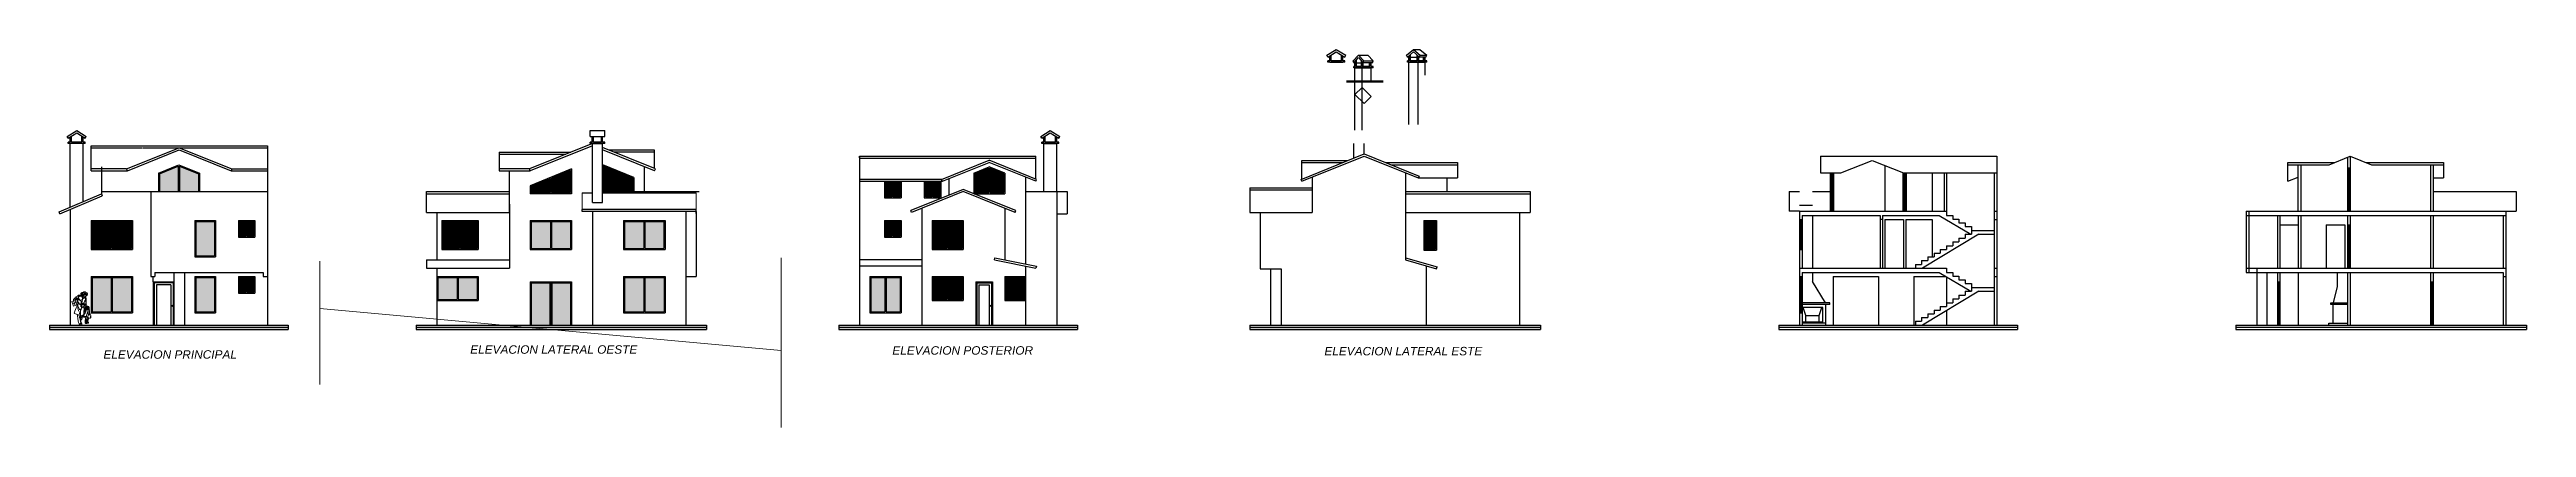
# Model space of a CAD drawing. Header units: metres. Extents: x 539 to 782, y 164 to 633.
# Drawn here: x 662.9 to 782.3, y 288.8 to 307.1 of the extents above; entities that cross this region are included whole.
import ezdxf

# ---------------------------------------------------------------- set-up
doc = ezdxf.new("R2010")
doc.units = ezdxf.units.M
doc.linetypes.add('DASHDOTX2', pattern=[50.8, 25.4, -12.7, 0, -12.7])
for name, color, linetype, lineweight in [('02', 2, 'Continuous', 20), ('03', 3, 'Continuous', 30), ('cota', 1, 'Continuous', 15), ('monos', 251, 'Continuous', 13), ('MURO', 4, 'Continuous', 60), ('ventanas', 2, 'Continuous', 25)]:
    doc.layers.add(name, color=color, linetype=linetype, lineweight=lineweight)
for name, color, linetype in [('lincorte', 116, 'Continuous'), ('MUROS 2', 3, 'Continuous'), ('PISOS', 251, 'Continuous'), ('proyeccion muros', 1, 'Continuous')]:
    doc.layers.add(name, color=color, linetype=linetype)
doc.styles.add('STYLE1', font='ariali.ttf')

msp = doc.modelspace()

# ---------------------------------------------------------------- texts
at = {"layer": 'lincorte', "color": 0, "linetype": 'DASHDOTX2', "lineweight": 50, "ltscale": 0.2, "style": 'STYLE1'}
for s, p in [('ELEVACION PRINCIPAL', (665.511, 292.144)), ('ELEVACION LATERAL OESTE', (683.186, 292.384)), ('ELEVACION POSTERIOR', (703.527, 292.339)), ('ELEVACION LATERAL ESTE', (724.347, 292.305))]:
    msp.add_text(s, height=0.40828, rotation=0.0209, dxfattribs=at).set_placement(p)

# ---------------------------------------------------------------- blocks, each defined once
blk = doc.blocks.new('mujniño')
for points in [[(617.49, 87.04), (617.48, 87.04), (617.47, 87.05), (617.46, 87.07), (617.45, 87.08), (617.45, 87.09), (617.45, 87.1), (617.46, 87.11), (617.47, 87.13), (617.49, 87.14), (617.5, 87.15), (617.51, 87.15), (617.53, 87.15), (617.54, 87.14), (617.55, 87.14), (617.55, 87.13), (617.55, 87.13), (617.55, 87.14), (617.56, 87.15), (617.56, 87.15), (617.58, 87.17), (617.59, 87.17), (617.6, 87.17), (617.62, 87.18), (617.63, 87.18), (617.65, 87.17), (617.66, 87.17), (617.67, 87.16), (617.7, 87.15), (617.71, 87.15), (617.73, 87.13), (617.74, 87.12), (617.75, 87.11), (617.76, 87.1), (617.77, 87.08), (617.77, 87.06), (617.76, 87.04), (617.76, 87.03), (617.75, 87.02), (617.75, 87.01), (617.74, 87), (617.73, 87), (617.73, 87), (617.73, 87.01), (617.72, 87.02), (617.72, 87.03), (617.71, 87.04), (617.7, 87.04), (617.68, 87.05), (617.66, 87.06), (617.65, 87.07), (617.64, 87.08), (617.63, 87.1), (617.63, 87.11), (617.63, 87.11), (617.61, 87.12), (617.6, 87.12), (617.59, 87.14), (617.59, 87.15), (617.58, 87.16), (617.58, 87.15), (617.57, 87.14), (617.56, 87.13), (617.55, 87.13), (617.52, 87.11), (617.52, 87.11), (617.51, 87.1), (617.51, 87.09), (617.5, 87.08), (617.5, 87.07), (617.5, 87.06), (617.51, 87.05), (617.51, 87.05), (617.5, 87.05), (617.49, 87.06), (617.49, 87.08), (617.48, 87.09), (617.48, 87.1), (617.49, 87.11), (617.49, 87.12), (617.5, 87.12), (617.51, 87.13), (617.52, 87.14)], [(617.17, 86.78), (617.01, 86.71), (617.09, 86.48), (617.25, 86.55), (617.17, 86.78), (617.3, 86.82)], [(617.06, 86.59), (617.21, 86.66), (617.3, 86.71)], [(617.09, 86.75), (617.17, 86.52)], [(617.12, 86.83), (617.11, 86.82), (617.1, 86.8), (617.1, 86.79), (617.1, 86.76)], [(617.24, 86.81), (617.26, 86.82), (617.28, 86.84), (617.3, 86.84), (617.26, 86.85), (617.2, 86.84), (617.17, 86.81), (617.16, 86.81), (617.11, 86.82)], [(617.3, 86.56), (617.27, 86.54), (617.25, 86.47), (617.23, 86.41), (617.19, 86.32), (617.16, 86.24), (617.14, 86.2), (617.13, 86.15), (617.14, 86.14), (617.15, 86.13), (617.24, 86.1), (617.37, 86.05), (617.37, 86.08), (617.38, 86.12), (617.4, 86.2), (617.43, 86.28), (617.46, 86.33), (617.48, 86.41), (617.48, 86.44), (617.48, 86.47), (617.49, 86.53)], [(617.22, 86.93), (617.21, 86.92), (617.19, 86.89), (617.17, 86.88), (617.15, 86.85), (617.14, 86.83)], [(617.35, 87.01), (617.34, 87.01), (617.33, 87.01), (617.31, 86.98), (617.28, 86.96), (617.23, 86.93), (617.22, 86.91)], [(617.23, 86.94), (617.22, 86.93), (617.22, 86.91), (617.22, 86.9), (617.23, 86.89), (617.24, 86.88), (617.27, 86.88)], [(617.31, 86.86), (617.3, 86.84), (617.27, 86.82), (617.25, 86.81)], [(617.25, 86.8), (617.29, 86.7), (617.3, 86.67)], [(617.25, 86.55), (617.3, 86.58)], [(617.27, 86.09), (617.29, 86.01), (617.31, 85.89), (617.32, 85.77), (617.34, 85.69), (617.36, 85.63), (617.37, 85.63), (617.39, 85.63), (617.39, 85.62), (617.4, 85.6), (617.42, 85.59), (617.43, 85.58), (617.44, 85.58), (617.45, 85.57), (617.46, 85.57), (617.47, 85.57), (617.5, 85.58), (617.51, 85.58)], [(617.31, 86.88), (617.31, 86.86), (617.3, 86.83), (617.3, 86.82), (617.3, 86.8), (617.31, 86.79), (617.32, 86.78), (617.31, 86.76), (617.31, 86.75), (617.3, 86.73), (617.3, 86.71), (617.3, 86.69), (617.3, 86.68), (617.29, 86.66), (617.3, 86.65), (617.31, 86.65), (617.33, 86.63)], [(617.29, 86.52), (617.29, 86.49), (617.3, 86.46), (617.31, 86.4), (617.32, 86.33), (617.33, 86.28), (617.34, 86.24)], [(617.3, 86.65), (617.31, 86.62)], [(617.45, 86.6), (617.44, 86.6), (617.37, 86.62), (617.32, 86.63), (617.31, 86.63), (617.31, 86.62), (617.3, 86.6), (617.3, 86.59), (617.33, 86.59), (617.37, 86.58), (617.4, 86.57), (617.42, 86.56), (617.44, 86.55)], [(617.3, 86.56), (617.3, 86.53), (617.31, 86.5), (617.34, 86.43), (617.36, 86.37), (617.38, 86.3)], [(617.43, 87.02), (617.42, 87.02), (617.37, 87.01), (617.36, 87.01), (617.35, 87), (617.34, 86.96), (617.33, 86.92), (617.32, 86.88), (617.31, 86.81), (617.31, 86.81)], [(617.31, 86.7), (617.31, 86.69), (617.32, 86.68), (617.34, 86.66), (617.36, 86.64)], [(617.33, 86.85), (617.34, 86.81), (617.37, 86.8), (617.39, 86.78), (617.42, 86.76), (617.44, 86.74)], [(617.34, 86.9), (617.37, 86.83), (617.39, 86.8), (617.42, 86.77), (617.44, 86.75), (617.47, 86.73), (617.5, 86.71), (617.52, 86.69), (617.53, 86.67)], [(617.46, 85.65), (617.44, 85.71), (617.43, 85.78), (617.42, 85.82), (617.41, 85.86), (617.39, 85.92), (617.38, 85.97), (617.37, 86.01), (617.37, 86.06)], [(617.51, 86.93), (617.51, 86.94), (617.5, 86.95), (617.5, 86.95), (617.48, 86.96), (617.45, 86.96), (617.43, 86.96), (617.4, 86.95), (617.38, 86.94), (617.42, 87.01), (617.43, 87.01), (617.44, 87.01), (617.46, 87.02), (617.47, 87.03), (617.49, 87.03), (617.5, 87.04), (617.51, 87.03), (617.53, 87.03), (617.54, 87.03), (617.54, 87.03)], [(617.43, 86.26), (617.43, 86.25), (617.44, 86.19), (617.44, 86.08), (617.43, 86.05), (617.45, 86.05), (617.49, 86.04), (617.53, 86.05), (617.56, 86.06), (617.58, 86.06), (617.58, 86.07), (617.58, 86.08)], [(617.44, 86.05), (617.43, 86.01), (617.43, 85.97), (617.44, 85.94), (617.44, 85.91)], [(617.45, 86.6), (617.44, 86.55), (617.5, 86.53), (617.5, 86.6), (617.46, 86.61)], [(617.44, 86.05), (617.44, 86.01), (617.44, 85.98)], [(617.55, 86.05), (617.52, 86.01), (617.5, 85.97), (617.45, 85.9)], [(617.53, 86.05), (617.51, 86), (617.47, 85.96), (617.46, 85.91)], [(617.56, 86.05), (617.53, 85.97), (617.51, 85.91), (617.49, 85.86), (617.47, 85.82)], [(617.49, 87.04), (617.49, 87.05), (617.48, 87.07), (617.48, 87.08), (617.48, 87.09), (617.48, 87.1)], [(617.49, 87.1), (617.49, 87.09)], [(617.49, 86.41), (617.51, 86.43), (617.53, 86.45), (617.57, 86.47), (617.58, 86.47)], [(617.49, 86.4), (617.51, 86.42), (617.54, 86.43), (617.58, 86.44)], [(617.5, 86.6), (617.5, 86.61), (617.5, 86.61), (617.5, 86.64), (617.5, 86.67), (617.5, 86.7), (617.52, 86.75), (617.53, 86.81), (617.53, 86.84), (617.53, 86.88), (617.52, 86.9), (617.51, 86.92), (617.51, 86.93), (617.51, 86.93), (617.51, 86.94), (617.51, 86.95), (617.5, 86.96), (617.5, 86.98), (617.51, 87), (617.51, 87.01), (617.52, 87.02)], [(617.5, 86.59), (617.57, 86.57), (617.57, 86.54)], [(617.5, 86.54), (617.59, 86.54)], [(617.51, 86.6), (617.52, 86.61), (617.54, 86.62), (617.55, 86.62), (617.58, 86.62)], [(617.53, 87.01), (617.53, 87.01), (617.53, 87), (617.53, 86.99), (617.53, 86.98), (617.53, 86.97), (617.54, 86.96), (617.54, 86.95), (617.55, 86.94), (617.56, 86.93), (617.57, 86.92), (617.57, 86.91), (617.56, 86.9), (617.56, 86.9), (617.54, 86.91), (617.53, 86.92), (617.52, 86.93)], [(617.61, 87.02), (617.6, 87.03), (617.59, 87.04), (617.56, 87.04), (617.55, 87.05), (617.54, 87.05), (617.53, 87.06)], [(617.63, 87.01), (617.62, 87.02), (617.6, 87.03), (617.59, 87.03), (617.58, 87.04), (617.56, 87.06), (617.55, 87.07), (617.54, 87.09)], [(617.54, 87.02), (617.54, 87.02), (617.54, 87.01), (617.54, 87)], [(617.54, 86.84), (617.56, 86.85), (617.58, 86.86), (617.64, 86.88), (617.66, 86.87), (617.67, 86.85), (617.68, 86.84), (617.69, 86.84), (617.7, 86.83), (617.71, 86.83), (617.71, 86.83), (617.71, 86.84), (617.71, 86.85), (617.71, 86.86), (617.7, 86.88), (617.68, 86.9)], [(617.57, 87.04), (617.56, 87.04), (617.56, 87.04), (617.55, 87.03)], [(617.57, 87), (617.57, 87), (617.57, 86.99), (617.58, 87), (617.58, 87), (617.58, 87.01), (617.57, 87.01), (617.57, 87.01), (617.57, 87.01), (617.57, 87.02), (617.56, 87.01), (617.55, 87.01), (617.55, 87), (617.55, 86.99), (617.56, 86.99), (617.56, 86.98), (617.57, 86.98), (617.57, 86.98), (617.58, 86.98), (617.58, 86.99), (617.59, 87), (617.59, 87.01), (617.58, 87.01), (617.58, 87.01)], [(617.56, 86.6), (617.57, 86.6), (617.58, 86.59), (617.59, 86.61)], [(617.58, 87.04), (617.58, 87.04), (617.57, 87.04), (617.57, 87.03), (617.57, 87.02), (617.57, 87.02)], [(617.59, 87.03), (617.58, 87.03), (617.58, 87.02)], [(617.73, 87.01), (617.72, 87), (617.72, 86.99), (617.71, 86.98), (617.71, 86.97), (617.7, 86.96), (617.7, 86.96), (617.69, 86.96), (617.69, 86.96), (617.69, 86.95), (617.69, 86.95), (617.68, 86.94), (617.68, 86.93), (617.68, 86.92), (617.68, 86.92), (617.68, 86.92), (617.68, 86.91), (617.67, 86.91), (617.67, 86.91), (617.67, 86.92), (617.66, 86.92), (617.66, 86.93), (617.66, 86.93), (617.65, 86.92), (617.65, 86.92), (617.65, 86.91), (617.63, 86.93), (617.63, 86.91), (617.62, 86.91), (617.61, 86.9), (617.6, 86.9), (617.6, 86.89), (617.59, 86.9), (617.59, 86.9), (617.58, 86.91)], [(617.58, 85.99), (617.6, 86.02), (617.63, 86.11), (617.65, 86.15), (617.67, 86.17), (617.67, 86.19), (617.67, 86.19)], [(617.71, 85.98), (617.71, 85.99), (617.7, 85.99), (617.69, 85.98), (617.67, 85.98), (617.64, 85.98), (617.62, 85.98), (617.59, 85.98), (617.58, 85.98), (617.58, 85.97), (617.59, 85.96), (617.61, 85.96), (617.63, 85.95), (617.66, 85.95)], [(617.66, 87.03), (617.64, 87.03), (617.62, 87.03), (617.61, 87.04), (617.59, 87.05), (617.59, 87.06)], [(617.6, 86.1), (617.59, 86.15), (617.59, 86.19), (617.6, 86.26), (617.61, 86.3), (617.61, 86.35), (617.6, 86.4), (617.6, 86.45), (617.61, 86.51), (617.6, 86.56), (617.6, 86.6), (617.59, 86.61), (617.6, 86.63), (617.6, 86.65), (617.61, 86.66), (617.63, 86.72), (617.65, 86.76), (617.67, 86.8), (617.67, 86.84)], [(617.64, 87.03), (617.62, 87.04), (617.61, 87.05), (617.6, 87.06)], [(617.66, 86.32), (617.66, 86.32), (617.65, 86.32), (617.65, 86.33), (617.64, 86.33), (617.63, 86.32), (617.63, 86.31), (617.62, 86.3), (617.62, 86.29), (617.62, 86.3), (617.62, 86.28), (617.61, 86.27), (617.6, 86.26)], [(617.66, 86.96), (617.66, 86.95), (617.66, 86.94), (617.65, 86.94), (617.64, 86.94), (617.63, 86.94), (617.62, 86.93), (617.61, 86.93)], [(617.71, 86.8), (617.71, 86.79), (617.71, 86.78), (617.7, 86.77), (617.7, 86.76), (617.69, 86.76), (617.71, 86.74), (617.71, 86.73), (617.71, 86.64), (617.71, 86.62), (617.71, 86.6), (617.71, 86.59), (617.71, 86.58), (617.71, 86.57), (617.72, 86.55), (617.71, 86.54), (617.71, 86.52), (617.71, 86.45), (617.71, 86.44), (617.71, 86.43), (617.71, 86.41), (617.71, 86.4), (617.71, 86.39), (617.71, 86.39), (617.7, 86.4), (617.68, 86.4), (617.65, 86.39), (617.64, 86.39), (617.62, 86.39), (617.62, 86.39), (617.61, 86.39)], [(617.69, 86.57), (617.66, 86.57), (617.65, 86.57), (617.64, 86.56), (617.62, 86.57), (617.61, 86.58), (617.61, 86.59)], [(617.61, 86.43), (617.63, 86.44), (617.65, 86.45), (617.66, 86.45), (617.67, 86.45), (617.69, 86.44), (617.7, 86.44), (617.71, 86.43)], [(617.61, 86.22), (617.62, 86.21)], [(617.69, 87.07), (617.69, 87.09), (617.67, 87.1), (617.65, 87.11), (617.63, 87.12), (617.62, 87.12)], [(617.69, 87.03), (617.67, 87.05), (617.65, 87.05), (617.63, 87.07), (617.63, 87.08), (617.62, 87.1)], [(617.69, 87.03), (617.67, 87.04), (617.66, 87.04), (617.64, 87.05), (617.62, 87.06)], [(617.62, 86.52), (617.63, 86.52), (617.64, 86.52), (617.66, 86.53), (617.67, 86.54), (617.68, 86.55), (617.69, 86.58), (617.68, 86.58), (617.67, 86.58), (617.65, 86.59), (617.63, 86.6), (617.63, 86.61), (617.62, 86.62)], [(617.66, 86.3), (617.65, 86.3), (617.63, 86.3), (617.62, 86.3), (617.62, 86.29), (617.62, 86.28), (617.62, 86.27), (617.62, 86.26), (617.62, 86.25), (617.63, 86.23), (617.63, 86.22), (617.63, 86.22), (617.64, 86.21)], [(617.63, 86.91), (617.64, 86.92)], [(617.63, 86.31), (617.63, 86.31), (617.64, 86.31), (617.65, 86.31)], [(617.63, 86.2), (617.67, 86.2), (617.69, 86.24)], [(617.68, 87.07), (617.66, 87.08), (617.65, 87.09), (617.64, 87.1)], [(617.64, 86.51), (617.64, 86.5), (617.64, 86.48), (617.64, 86.48)], [(617.64, 86.2), (617.66, 86.22)], [(617.65, 86.74), (617.66, 86.74), (617.67, 86.75), (617.68, 86.76), (617.69, 86.78), (617.7, 86.79), (617.7, 86.81), (617.7, 86.82)], [(617.65, 86.39), (617.65, 86.39), (617.65, 86.38), (617.65, 86.38), (617.65, 86.36), (617.65, 86.36), (617.66, 86.35), (617.66, 86.35), (617.66, 86.34), (617.66, 86.33), (617.66, 86.32), (617.66, 86.32), (617.66, 86.31), (617.66, 86.31), (617.66, 86.31), (617.66, 86.31), (617.67, 86.31), (617.67, 86.32), (617.67, 86.32), (617.67, 86.33), (617.68, 86.34)], [(617.65, 86.3), (617.65, 86.29), (617.65, 86.28), (617.65, 86.27), (617.65, 86.26), (617.66, 86.26), (617.66, 86.25), (617.66, 86.25), (617.69, 86.3), (617.69, 86.3), (617.69, 86.3), (617.7, 86.29), (617.71, 86.29), (617.71, 86.3), (617.72, 86.31), (617.72, 86.32), (617.73, 86.33), (617.73, 86.33), (617.73, 86.34), (617.73, 86.34), (617.73, 86.35), (617.72, 86.36), (617.72, 86.36), (617.71, 86.35), (617.7, 86.35)], [(617.65, 86.23), (617.65, 86.23), (617.66, 86.23), (617.67, 86.23), (617.67, 86.23), (617.68, 86.24), (617.69, 86.24), (617.7, 86.26), (617.7, 86.27), (617.7, 86.28), (617.69, 86.29)], [(617.67, 86.96), (617.66, 86.96), (617.66, 86.97), (617.67, 86.97)], [(617.66, 86.97), (617.66, 86.96), (617.67, 86.96)], [(617.7, 86.38), (617.7, 86.37), (617.7, 86.36), (617.7, 86.36), (617.7, 86.35), (617.7, 86.34), (617.7, 86.33), (617.7, 86.33), (617.69, 86.32), (617.69, 86.32), (617.69, 86.32), (617.69, 86.32), (617.69, 86.33), (617.68, 86.34), (617.68, 86.34), (617.68, 86.35), (617.68, 86.35), (617.68, 86.36), (617.68, 86.36), (617.67, 86.36), (617.67, 86.37), (617.67, 86.37), (617.67, 86.38), (617.67, 86.38), (617.66, 86.39), (617.66, 86.39)], [(617.66, 85.98), (617.68, 85.92), (617.68, 85.91), (617.68, 85.9), (617.68, 85.88), (617.67, 85.85), (617.67, 85.83), (617.66, 85.81), (617.66, 85.79), (617.66, 85.78), (617.67, 85.77), (617.68, 85.76), (617.7, 85.77)], [(617.67, 86.98), (617.68, 86.98), (617.68, 86.98), (617.69, 86.97), (617.69, 86.96)], [(617.68, 86.97), (617.68, 86.96), (617.67, 86.96), (617.67, 86.95)], [(617.7, 86.68), (617.7, 86.68), (617.69, 86.68), (617.68, 86.68), (617.68, 86.68), (617.69, 86.69), (617.69, 86.69), (617.69, 86.7), (617.7, 86.71), (617.71, 86.72)], [(617.7, 86.3), (617.7, 86.3), (617.69, 86.3)], [(617.73, 87.05), (617.72, 87.07), (617.7, 87.1)], [(617.7, 86.35), (617.72, 86.35)], [(617.7, 86.34), (617.72, 86.34)], [(617.7, 86.33), (617.72, 86.34), (617.72, 86.33)], [(617.7, 86.32), (617.71, 86.32), (617.72, 86.32)], [(617.71, 86.3), (617.71, 86.31), (617.7, 86.31), (617.7, 86.31), (617.7, 86.31), (617.7, 86.31), (617.7, 86.31), (617.7, 86.3), (617.7, 86.3), (617.71, 86.3)], [(617.71, 86.47), (617.71, 86.46), (617.72, 86.46), (617.72, 86.45), (617.72, 86.46), (617.72, 86.46), (617.72, 86.46), (617.72, 86.47)], [(617.71, 86.46), (617.72, 86.46), (617.72, 86.45)], [(617.71, 86.4), (617.71, 86.39), (617.72, 86.38), (617.72, 86.37)], [(617.85, 86.3), (617.84, 86.31), (617.83, 86.32), (617.82, 86.32), (617.82, 86.31), (617.8, 86.28), (617.78, 86.25), (617.78, 86.22), (617.77, 86.19), (617.73, 86.08), (617.72, 86.04), (617.72, 86), (617.71, 85.98), (617.72, 85.98), (617.73, 85.97), (617.78, 85.95), (617.78, 85.94), (617.78, 85.93), (617.78, 85.93)], [(617.73, 86.46), (617.73, 86.46), (617.73, 86.46), (617.72, 86.47), (617.72, 86.47)], [(617.72, 86.44), (617.72, 86.44), (617.72, 86.44), (617.73, 86.44), (617.73, 86.44), (617.73, 86.43)], [(617.74, 86.42), (617.74, 86.42), (617.74, 86.42), (617.74, 86.42), (617.73, 86.42), (617.73, 86.42), (617.73, 86.42), (617.73, 86.42), (617.73, 86.42), (617.73, 86.42), (617.72, 86.42), (617.72, 86.42), (617.73, 86.42), (617.73, 86.42), (617.73, 86.42), (617.73, 86.42), (617.74, 86.42), (617.74, 86.42), (617.74, 86.42)], [(617.72, 85.87), (617.73, 85.88), (617.73, 85.88), (617.74, 85.89), (617.74, 85.9), (617.73, 85.91), (617.73, 85.92), (617.73, 85.94), (617.72, 85.97)], [(617.83, 86.4), (617.83, 86.41), (617.83, 86.42), (617.83, 86.43), (617.83, 86.44), (617.83, 86.45), (617.82, 86.46), (617.81, 86.46), (617.79, 86.47), (617.78, 86.48), (617.76, 86.48), (617.75, 86.48), (617.74, 86.48), (617.73, 86.47), (617.73, 86.46)], [(617.8, 86.42), (617.81, 86.42), (617.81, 86.41), (617.82, 86.4), (617.82, 86.41), (617.82, 86.42), (617.82, 86.43), (617.81, 86.44), (617.81, 86.45), (617.8, 86.46), (617.79, 86.47), (617.78, 86.47), (617.77, 86.47), (617.77, 86.47), (617.76, 86.47), (617.75, 86.47), (617.74, 86.47), (617.73, 86.46)], [(617.74, 86.45), (617.74, 86.45), (617.73, 86.45)], [(617.73, 86.33), (617.73, 86.33), (617.74, 86.33), (617.76, 86.33), (617.78, 86.33)], [(617.74, 87.01), (617.75, 87.03), (617.75, 87.04), (617.75, 87.06), (617.74, 87.08)], [(617.75, 86.44), (617.75, 86.45), (617.75, 86.45), (617.74, 86.45)], [(617.74, 85.96), (617.74, 85.94), (617.75, 85.92), (617.75, 85.91), (617.76, 85.89), (617.76, 85.88), (617.77, 85.87), (617.77, 85.86), (617.77, 85.85)], [(617.76, 86.44), (617.76, 86.45), (617.76, 86.45), (617.75, 86.46)], [(617.75, 86.41), (617.75, 86.42), (617.75, 86.42), (617.76, 86.42), (617.76, 86.42), (617.76, 86.41), (617.76, 86.41), (617.76, 86.41), (617.77, 86.41)], [(617.75, 86.41), (617.75, 86.41), (617.75, 86.41)], [(617.75, 86.35), (617.76, 86.36), (617.78, 86.35)], [(617.8, 86.27), (617.8, 86.28), (617.79, 86.29), (617.79, 86.29), (617.79, 86.3), (617.79, 86.32), (617.79, 86.33), (617.79, 86.33), (617.79, 86.35), (617.79, 86.35), (617.79, 86.35), (617.79, 86.35), (617.79, 86.35), (617.8, 86.36), (617.8, 86.36), (617.8, 86.37), (617.8, 86.39), (617.8, 86.41), (617.8, 86.42), (617.79, 86.43), (617.79, 86.44), (617.78, 86.45), (617.77, 86.45), (617.76, 86.46)], [(617.76, 86.41), (617.76, 86.41), (617.76, 86.41)], [(617.77, 86.42), (617.77, 86.42), (617.77, 86.42), (617.78, 86.42), (617.78, 86.42), (617.78, 86.42), (617.78, 86.42), (617.78, 86.42), (617.78, 86.42), (617.79, 86.42), (617.79, 86.42), (617.79, 86.42), (617.79, 86.42), (617.79, 86.42), (617.78, 86.42), (617.78, 86.42), (617.78, 86.42), (617.77, 86.42), (617.77, 86.42)], [(617.81, 86.06), (617.8, 86.02), (617.79, 85.99), (617.78, 85.97), (617.78, 85.95)], [(617.81, 86.41), (617.8, 86.4), (617.8, 86.39), (617.81, 86.39), (617.81, 86.38), (617.82, 86.38), (617.83, 86.37), (617.84, 86.36), (617.84, 86.36), (617.84, 86.35), (617.84, 86.34), (617.84, 86.34), (617.84, 86.33), (617.84, 86.32), (617.85, 86.31), (617.85, 86.31), (617.86, 86.32)], [(617.81, 86.37), (617.81, 86.37), (617.81, 86.35), (617.8, 86.34), (617.8, 86.34), (617.81, 86.33), (617.81, 86.33)], [(617.8, 86.33), (617.8, 86.32), (617.8, 86.31), (617.8, 86.3)], [(617.81, 86.4), (617.82, 86.4), (617.83, 86.4), (617.84, 86.4), (617.84, 86.4), (617.85, 86.39), (617.85, 86.38), (617.85, 86.37), (617.85, 86.36), (617.86, 86.36), (617.86, 86.36), (617.87, 86.36)], [(617.82, 86.37), (617.82, 86.36), (617.82, 86.36), (617.82, 86.35), (617.82, 86.35), (617.81, 86.34), (617.81, 86.34), (617.82, 86.33), (617.82, 86.33), (617.83, 86.33)], [(617.81, 86.06), (617.89, 86.06), (617.92, 86.05)], [(617.86, 86.38), (617.86, 86.39), (617.86, 86.39), (617.85, 86.4), (617.84, 86.4), (617.84, 86.41), (617.83, 86.41), (617.82, 86.41)], [(617.84, 86.33), (617.85, 86.33), (617.85, 86.34), (617.85, 86.36), (617.85, 86.36), (617.84, 86.37), (617.83, 86.38), (617.82, 86.39), (617.82, 86.4), (617.82, 86.4)], [(617.82, 86.07), (617.82, 86.08), (617.82, 86.09), (617.83, 86.12), (617.83, 86.13), (617.84, 86.16), (617.85, 86.2), (617.86, 86.23), (617.86, 86.25), (617.86, 86.26), (617.86, 86.27)], [(617.85, 86.22), (617.86, 86.21), (617.86, 86.2), (617.86, 86.18), (617.86, 86.17), (617.86, 86.16), (617.87, 86.15), (617.88, 86.13), (617.89, 86.12), (617.9, 86.12), (617.89, 86.11), (617.88, 86.11), (617.87, 86.09), (617.86, 86.08), (617.85, 86.07), (617.85, 86.06)], [(617.9, 86.06), (617.9, 86.06), (617.89, 86.06), (617.89, 86.07), (617.88, 86.07), (617.87, 86.08), (617.87, 86.08), (617.86, 86.08), (617.86, 86.08), (617.85, 86.07)], [(617.85, 86.06), (617.85, 86.06), (617.86, 86.06), (617.86, 86.07), (617.86, 86.07), (617.87, 86.07), (617.87, 86.07), (617.88, 86.07), (617.88, 86.06), (617.89, 86.06)], [(617.88, 86.07), (617.88, 86.06), (617.87, 86.06), (617.87, 86.06), (617.86, 86.07)], [(617.89, 86.11), (617.9, 86.1), (617.9, 86.09), (617.9, 86.08), (617.9, 86.08), (617.9, 86.08), (617.89, 86.09), (617.88, 86.09), (617.88, 86.09)], [(617.9, 86.08), (617.89, 86.08), (617.89, 86.07)], [(617.91, 85.9), (617.91, 85.91), (617.91, 85.92), (617.92, 85.98), (617.93, 86.04), (617.93, 86.03), (617.93, 86), (617.93, 85.98), (617.93, 85.96), (617.93, 85.93), (617.93, 85.93), (617.93, 85.92)], [(617.37, 85.63), (617.37, 85.63), (617.38, 85.61), (617.39, 85.61), (617.4, 85.61)], [(617.4, 85.64), (617.4, 85.64), (617.41, 85.63), (617.41, 85.63), (617.42, 85.63), (617.42, 85.63), (617.43, 85.64), (617.44, 85.64), (617.45, 85.64), (617.45, 85.64), (617.46, 85.64), (617.47, 85.64), (617.47, 85.64), (617.47, 85.65), (617.47, 85.65), (617.47, 85.66)], [(617.44, 85.91), (617.47, 85.66)], [(617.46, 85.57), (617.47, 85.56), (617.51, 85.57), (617.5, 85.59), (617.5, 85.6), (617.49, 85.62), (617.48, 85.63), (617.47, 85.64)], [(617.47, 85.71), (617.49, 85.65)], [(617.49, 85.65), (617.49, 85.65), (617.48, 85.65), (617.48, 85.65), (617.48, 85.65), (617.48, 85.65), (617.48, 85.65), (617.48, 85.64), (617.47, 85.64)], [(617.65, 85.72), (617.65, 85.72), (617.65, 85.71), (617.65, 85.7), (617.65, 85.69), (617.66, 85.68), (617.67, 85.66), (617.67, 85.66), (617.68, 85.65), (617.72, 85.65), (617.73, 85.65), (617.73, 85.65), (617.73, 85.67), (617.72, 85.68), (617.72, 85.69), (617.71, 85.71), (617.7, 85.72), (617.7, 85.73), (617.7, 85.74), (617.7, 85.75), (617.7, 85.76), (617.71, 85.77), (617.71, 85.78), (617.71, 85.79), (617.71, 85.81), (617.72, 85.82), (617.72, 85.84), (617.72, 85.85), (617.73, 85.86), (617.73, 85.86)], [(617.67, 85.77), (617.66, 85.77), (617.66, 85.77), (617.66, 85.76), (617.66, 85.74), (617.66, 85.73), (617.66, 85.72), (617.66, 85.71)], [(617.67, 85.71), (617.68, 85.71), (617.68, 85.71), (617.69, 85.72), (617.7, 85.72), (617.7, 85.72)], [(617.68, 85.7), (617.68, 85.69), (617.69, 85.68), (617.69, 85.68), (617.7, 85.67), (617.71, 85.67), (617.71, 85.67), (617.72, 85.68), (617.72, 85.69)], [(617.68, 85.69), (617.69, 85.7), (617.7, 85.7), (617.7, 85.7), (617.71, 85.7)], [(617.76, 85.86), (617.76, 85.84), (617.76, 85.82), (617.75, 85.81), (617.75, 85.79), (617.75, 85.78), (617.75, 85.77), (617.74, 85.75), (617.74, 85.74), (617.74, 85.73), (617.74, 85.72), (617.74, 85.72), (617.74, 85.71), (617.75, 85.71), (617.75, 85.7), (617.76, 85.69), (617.77, 85.68), (617.78, 85.67), (617.78, 85.67), (617.79, 85.67), (617.81, 85.67), (617.82, 85.67), (617.82, 85.67), (617.82, 85.67), (617.82, 85.68), (617.82, 85.69), (617.81, 85.7), (617.8, 85.71), (617.8, 85.71), (617.79, 85.7), (617.78, 85.72), (617.78, 85.72), (617.78, 85.72), (617.79, 85.72), (617.79, 85.72), (617.8, 85.71)], [(617.75, 85.74), (617.75, 85.73), (617.76, 85.73), (617.76, 85.73), (617.77, 85.74), (617.77, 85.74), (617.78, 85.74), (617.78, 85.74)], [(617.76, 85.78), (617.76, 85.78), (617.77, 85.78), (617.78, 85.78), (617.79, 85.77), (617.79, 85.77)], [(617.91, 85.91), (617.88, 85.91), (617.86, 85.91), (617.84, 85.92), (617.8, 85.92), (617.79, 85.93)], [(617.79, 85.74), (617.79, 85.75), (617.79, 85.76), (617.79, 85.77), (617.79, 85.8), (617.8, 85.82), (617.8, 85.84), (617.8, 85.85)], [(617.81, 85.86), (617.81, 85.86), (617.81, 85.87), (617.81, 85.88), (617.81, 85.89), (617.81, 85.9)], [(617.92, 85.93), (617.92, 85.93)]]:
    blk.add_lwpolyline(points)
for points in [[(617.45, 86.55), (617.48, 86.55), (617.49, 86.58), (617.46, 86.59)], [(617.74, 86.38), (617.74, 86.39), (617.74, 86.39), (617.75, 86.39), (617.75, 86.39), (617.76, 86.39), (617.76, 86.39), (617.77, 86.39), (617.77, 86.39), (617.77, 86.39), (617.78, 86.38), (617.78, 86.38), (617.78, 86.38), (617.77, 86.38), (617.77, 86.38), (617.76, 86.38), (617.76, 86.38), (617.75, 86.38), (617.74, 86.38), (617.74, 86.38), (617.73, 86.38)]]:
    blk.add_lwpolyline(points, close=True)
for centre, radius, start, end in [((617.45, 86.32), 0.0396, 156.4972, 163.2302), ((617.43, 86.33), 0.0129, 167.0171, 184.5099), ((617.42, 86.33), 0.00676, 181.9457, 211.9088), ((617.43, 86.34), 0.00357, 59.4356, 100.5482), ((617.43, 86.34), 0.00714, 96.7964, 125.9447), ((617.43, 86.34), 0.00823, 118.7994, 144.841), ((617.44, 86.33), 0.0221, 139.3438, 151.2659), ((617.42, 86.33), 0.00357, 239.436, 280.5481), ((617.42, 86.33), 0.00714, 276.7964, 305.945), ((617.41, 86.34), 0.0149, 302.6849, 318.9453), ((617.42, 86.33), 0.0038, 206.0754, 243.9248), ((617.42, 86.34), 0.00946, 4.0998, 25.1417), ((617.42, 86.34), 0.00537, 33.4288, 61.1519), ((617.42, 86.34), 0.0107, 327.335, 352.3923), ((617.42, 86.34), 0.0125, 346.8555, 4.347), ((617.42, 86.34), 0.0101, 316.9416, 341.1314), ((617.46, 86.48), 0.0169, 126.0132, 145.9968), ((617.47, 86.48), 0.0266, 151.8588, 163.381), ((617.46, 86.48), 0.0158, 168.889, 187.929), ((617.45, 86.48), 0.0111, 191.0377, 215.8194), ((617.45, 86.48), 0.0114, 218.8079, 243.3372), ((617.46, 86.48), 0.0164, 88.18, 107.212), ((617.46, 86.48), 0.0169, 107.7525, 127.8958), ((617.45, 86.48), 0.0118, 241.1367, 266.9724), ((617.45, 86.48), 0.0152, 267.3569, 289.7046), ((617.48, 86.66), 0.0136, 122.7537, 147.2464), ((617.48, 86.66), 0.0173, 148.5934, 168.3249), ((617.47, 86.66), 0.0107, 169.9919, 196.7405), ((617.48, 86.66), 0.0134, 196.6693, 219.2894), ((617.46, 86.48), 0.0118, 61.1366, 86.9724), ((617.46, 86.48), 0.0133, 39.6651, 60.2746), ((617.45, 86.49), 0.0169, 306.0134, 325.9965), ((617.46, 86.48), 0.0111, 285.4842, 313.2313), ((617.48, 86.66), 0.0154, 104.7376, 127.147), ((617.48, 86.65), 0.0216, 85.9555, 102.2157), ((617.48, 86.66), 0.0192, 222.9698, 239.7104), ((617.48, 86.66), 0.0173, 244.0811, 262.8048), ((617.46, 86.48), 0.00962, 342.6063, 14.2114), ((617.46, 86.49), 0.0111, 11.0374, 35.8196), ((617.46, 86.48), 0.0112, 323.7863, 351.4538), ((617.48, 86.65), 0.0173, 64.0812, 82.8047), ((617.48, 86.66), 0.0193, 285.8471, 303.5065), ((617.48, 86.67), 0.0216, 265.9555, 282.2157), ((617.48, 86.66), 0.0161, 17.6302, 36.8807), ((617.48, 86.65), 0.0192, 42.9696, 59.7105), ((617.48, 86.66), 0.0147, 327.7091, 349.7906), ((617.48, 86.66), 0.0158, 352.0709, 11.1113), ((617.47, 86.66), 0.0203, 306.8288, 323.1711), ((617.51, 86.8), 0.0115, 125.9679, 152.8299), ((617.53, 86.79), 0.0285, 152.5678, 165.723), ((617.52, 86.79), 0.0237, 168.3343, 183.8647), ((617.54, 86.8), 0.0387, 184.5201, 194.7997), ((617.52, 86.79), 0.0157, 192.2479, 212.9919), ((617.52, 86.79), 0.0146, 213.1803, 234.658), ((617.51, 86.8), 0.00624, 89.9258, 125.5636), ((617.51, 86.8), 0.0105, 28.833, 59.0054), ((617.51, 86.8), 0.00672, 58.0422, 89.4376), ((617.51, 86.78), 0.005, 232.1915, 276.524), ((617.51, 86.78), 0.00624, 269.9258, 305.5636), ((617.5, 86.79), 0.0176, 310.6528, 328.145), ((617.51, 86.8), 0.0128, 11.0228, 36.9026), ((617.49, 86.79), 0.0289, 1.2925, 15.3018), ((617.5, 86.79), 0.0257, 332.8376, 345.7115), ((617.48, 86.79), 0.0424, 350.4973, 359.9756), ((617.75, 86.07), 0.00543, 98.6565, 129.2689), ((617.75, 86.07), 0.00721, 125.0312, 148.9193), ((617.75, 86.07), 0.00827, 140.9468, 165.9228), ((617.75, 86.07), 0.00652, 152.5153, 182.9547), ((617.75, 86.07), 0.00782, 174.1304, 196.7503), ((617.75, 86.07), 0.00582, 191.6304, 218.7715), ((617.74, 86.06), 0.00279, 243.1149, 289.2566), ((617.74, 86.07), 0.00777, 283.3427, 304.5819), ((617.74, 86.07), 0.0031, 213.5034, 257.1063), ((617.74, 86.07), 0.00782, 354.1303, 16.7504), ((617.74, 86.07), 0.01, 19.8544, 35.9404), ((617.75, 86.08), 0.00414, 37.875, 68.3852), ((617.75, 86.07), 0.00881, 79.061, 93.3109), ((617.74, 86.07), 0.0133, 311.4514, 325.7014), ((617.74, 86.07), 0.00758, 320.3523, 344.1304), ((617.73, 86.07), 0.0224, 343.6578, 352.8056), ((617.77, 86.12), 0.00543, 98.6562, 129.2687), ((617.77, 86.12), 0.00721, 125.0309, 148.919), ((617.77, 86.12), 0.0085, 139.0174, 163.7614), ((617.77, 86.12), 0.00932, 159.6425, 180.6257), ((617.78, 86.12), 0.0154, 177.0157, 188.437), ((617.77, 86.12), 0.01, 199.8546, 215.9404), ((617.77, 86.12), 0.00773, 258.0558, 274.316), ((617.77, 86.12), 0.00658, 225.244, 245.3655), ((617.79, 86.17), 0.0152, 145.8342, 158.8737), ((617.8, 86.17), 0.0224, 163.6577, 172.8057), ((617.78, 86.18), 0.00782, 174.1308, 196.7505), ((617.78, 86.17), 0.00442, 189.4623, 226.3322), ((617.78, 86.17), 0.00414, 217.8752, 248.3855), ((617.76, 86.12), 0.00782, 354.1305, 16.7501), ((617.76, 86.12), 0.01, 19.8543, 35.9402), ((617.77, 86.13), 0.00345, 34.6952, 71.565), ((617.77, 86.13), 0.0029, 64.02, 108.3521), ((617.76, 86.12), 0.00932, 306.244, 327.2275), ((617.77, 86.12), 0.00686, 319.728, 347.1419), ((617.76, 86.13), 0.017, 341.9424, 353.528), ((617.76, 86.12), 0.00582, 281.6307, 308.7714), ((617.78, 86.18), 0.0024, 26.1353, 80.1261), ((617.78, 86.18), 0.0029, 64.0195, 108.3524), ((617.78, 86.18), 0.00777, 103.3426, 124.5823), ((617.78, 86.18), 0.00721, 125.0309, 148.919), ((617.77, 86.18), 0.0101, 326.7011, 344.8437), ((617.77, 86.18), 0.017, 341.9424, 353.528), ((617.78, 86.18), 0.00442, 9.4624, 46.3327), ((617.78, 86.18), 0.00773, 258.0558, 274.316), ((617.78, 86.18), 0.00777, 283.3428, 304.5822), ((617.76, 86.19), 0.0289, 313.3693, 320.1021), ((617.8, 86.23), 0.0116, 127.372, 142.628), ((617.81, 86.23), 0.0152, 145.8342, 158.8737), ((617.81, 86.23), 0.0224, 163.6578, 172.8056), ((617.8, 86.23), 0.00745, 174.4007, 197.0204), ((617.8, 86.23), 0.00826, 196.3614, 216.7692), ((617.8, 86.23), 0.00414, 254.7447, 285.2553), ((617.8, 86.23), 0.0102, 227.0146, 239.2457), ((617.78, 86.18), 0.00782, 354.1305, 16.7501), ((617.8, 86.23), 0.00826, 16.3612, 36.7689), ((617.8, 86.23), 0.00388, 41.7854, 74.9994), ((617.8, 86.24), 0.00279, 63.1154, 109.2562), ((617.8, 86.23), 0.00582, 101.6311, 128.7719), ((617.79, 86.23), 0.0102, 324.2723, 342.5972), ((617.79, 86.23), 0.011, 341.2652, 359.8105), ((617.79, 86.23), 0.0146, 357.1516, 8.5727), ((617.8, 86.23), 0.00543, 278.6568, 309.2683), ((617.8, 86.23), 0.00668, 300.7502, 329.2502)]:
    blk.add_arc(centre, radius, start, end)

# ---------------------------------------------------------------- hatches: boundary and pattern name
at = {"layer": '03', "ltscale": 0.25}
for points in [[(674.414, 293.66), (662.914, 293.66), (662.914, 293.56), (674.414, 293.56)], [(694.573, 293.66), (680.574, 293.66), (680.574, 293.56), (694.573, 293.56)], [(712.448, 293.66), (700.948, 293.66), (700.948, 293.56), (712.448, 293.56)], [(734.755, 293.66), (720.756, 293.66), (720.756, 293.56), (734.755, 293.56)]]:
    msp.add_hatch(color=256, dxfattribs=at).paths.add_polyline_path(points)
at = {"layer": 'proyeccion muros'}
h = msp.add_hatch(color=256, dxfattribs=at)
h.set_gradient(color1=(51, 51, 51), one_color=1, tint=1, name='CURVED')
h.paths.add_polyline_path([(669.119, 301.44), (668.207, 301.072), (668.207, 300.21), (669.119, 300.21)])
h.paths.add_polyline_path([(670.094, 301.067), (669.169, 301.44), (669.169, 300.21), (670.094, 300.21)])
h = msp.add_hatch(color=256, dxfattribs=at)
h.set_gradient(color1=(51, 51, 51), color2=(224, 224, 224), one_color=1, tint=0.88, name='CURVED')
h.paths.add_polyline_path([(687.048, 300.835), (686.123, 300.461), (686.123, 300.16), (687.048, 300.16)])
h = msp.add_hatch(color=256, dxfattribs=at)
h.set_gradient(color1=(51, 51, 51), color2=(224, 224, 224), one_color=1, tint=0.88, name='CURVED')
h.paths.add_polyline_path([(688.023, 301.229), (687.098, 300.855), (687.098, 300.16), (688.023, 300.16)])
h = msp.add_hatch(color=256, dxfattribs=at)
h.set_gradient(color1=(51, 51, 51), color2=(224, 224, 224), one_color=1, tint=0.88, name='CURVED')
h.paths.add_polyline_path([(690.298, 301.158), (689.623, 301.431), (689.623, 300.21), (690.298, 300.21)])
h = msp.add_hatch(color=256, dxfattribs=at)
h.set_gradient(color1=(51, 51, 51), color2=(224, 224, 224), one_color=1, tint=0.88, name='CURVED')
h.paths.add_polyline_path([(691.023, 300.865), (690.348, 301.138), (690.348, 300.21), (691.023, 300.21)])
h = msp.add_hatch(color=256, dxfattribs=at)
h.set_gradient(color1=(51, 51, 51), color2=(224, 224, 224), one_color=1, tint=0.88, name='CURVED')
h.paths.add_polyline_path([(708.172, 301.336), (707.498, 301.066), (707.498, 300.16), (708.173, 300.16)])
h.paths.add_polyline_path([(708.898, 301.063), (708.222, 301.335), (708.223, 300.16), (708.898, 300.16)])
h = msp.add_hatch(color=256, dxfattribs=at)
h.set_gradient(color1=(51, 51, 51), color2=(224, 224, 224), one_color=1, tint=0.88, name='CURVED')
h.paths.add_polyline_path([(703.523, 300.66), (703.198, 300.66), (703.198, 299.96), (703.523, 299.96)])
h.paths.add_polyline_path([(703.898, 300.66), (703.573, 300.66), (703.573, 299.96), (703.898, 299.96)])
h = msp.add_hatch(color=256, dxfattribs=at)
h.set_gradient(color1=(51, 51, 51), color2=(224, 224, 224), one_color=1, tint=0.88, name='CURVED')
h.paths.add_polyline_path([(705.443, 300.66), (705.118, 300.66), (705.118, 299.96), (705.443, 299.96)])
h.paths.add_polyline_path([(705.818, 300.66), (705.493, 300.66), (705.493, 299.96), (705.818, 299.96)])
h = msp.add_hatch(color=256, dxfattribs=at)
h.set_gradient(color1=(51, 51, 51), color2=(224, 224, 224), one_color=1, tint=0.88, name='CURVED')
h.paths.add_polyline_path([(665.889, 298.76), (664.964, 298.76), (664.964, 297.46), (665.889, 297.46)])
h = msp.add_hatch(color=256, dxfattribs=at)
h.set_gradient(color1=(51, 51, 51), color2=(224, 224, 224), one_color=1, tint=0.88, name='CURVED')
h.paths.add_polyline_path([(666.864, 298.76), (665.939, 298.76), (665.939, 297.46), (666.864, 297.46)])
h = msp.add_hatch(color=256, dxfattribs=at)
h.set_gradient(color1=(51, 51, 51), color2=(224, 224, 224), one_color=1, tint=0.88, name='CURVED')
h.paths.add_polyline_path([(670.864, 298.76), (669.964, 298.76), (669.964, 297.11), (670.864, 297.11)])
h = msp.add_hatch(color=256, dxfattribs=at)
h.set_gradient(color1=(51, 51, 51), color2=(224, 224, 224), one_color=1, tint=0.88, name='CURVED')
h.paths.add_polyline_path([(672.389, 298.76), (672.064, 298.76), (672.064, 298.06), (672.389, 298.06)])
h = msp.add_hatch(color=256, dxfattribs=at)
h.set_gradient(color1=(51, 51, 51), color2=(224, 224, 224), one_color=1, tint=0.88, name='CURVED')
h.paths.add_polyline_path([(672.764, 298.76), (672.439, 298.76), (672.439, 298.06), (672.764, 298.06)])
h = msp.add_hatch(color=256, dxfattribs=at)
h.set_gradient(color1=(51, 51, 51), color2=(224, 224, 224), one_color=1, tint=0.88, name='CURVED')
h.paths.add_polyline_path([(682.673, 298.76), (681.873, 298.76), (681.873, 297.46), (682.673, 297.46)])
h = msp.add_hatch(color=256, dxfattribs=at)
h.set_gradient(color1=(51, 51, 51), color2=(224, 224, 224), one_color=1, tint=0.88, name='CURVED')
h.paths.add_polyline_path([(683.523, 298.76), (682.723, 298.76), (682.723, 297.46), (683.523, 297.46)])
h = msp.add_hatch(color=256, dxfattribs=at)
h.set_gradient(color1=(51, 51, 51), color2=(224, 224, 224), one_color=1, tint=0.88, name='CURVED')
h.paths.add_polyline_path([(687.048, 298.76), (686.123, 298.76), (686.123, 297.46), (687.048, 297.46)])
h.paths.add_polyline_path([(688.023, 298.76), (687.098, 298.76), (687.098, 297.46), (688.023, 297.46)])
h = msp.add_hatch(color=256, dxfattribs=at)
h.set_gradient(color1=(51, 51, 51), color2=(224, 224, 224), one_color=1, tint=0.88, name='CURVED')
h.paths.add_polyline_path([(691.548, 298.76), (690.623, 298.76), (690.623, 297.46), (691.548, 297.46)])
h.paths.add_polyline_path([(692.523, 298.76), (691.598, 298.76), (691.598, 297.46), (692.523, 297.46)])
h = msp.add_hatch(color=256, dxfattribs=at)
h.set_gradient(color1=(51, 51, 51), color2=(224, 224, 224), one_color=1, tint=0.88, name='CURVED')
h.paths.add_polyline_path([(703.523, 298.76), (703.198, 298.76), (703.198, 298.06), (703.523, 298.06)])
h.paths.add_polyline_path([(703.898, 298.76), (703.573, 298.76), (703.573, 298.06), (703.898, 298.06)])
h = msp.add_hatch(color=256, dxfattribs=at)
h.set_gradient(color1=(51, 51, 51), color2=(224, 224, 224), one_color=1, tint=0.88, name='CURVED')
h.paths.add_polyline_path([(706.173, 298.76), (705.498, 298.76), (705.498, 297.46), (706.173, 297.46)])
h.paths.add_polyline_path([(706.898, 298.76), (706.223, 298.76), (706.223, 297.46), (706.898, 297.46)])
h = msp.add_hatch(color=256, dxfattribs=at)
h.set_gradient(color1=(51, 51, 51), color2=(224, 224, 224), one_color=1, tint=0.88, name='CURVED')
h.paths.add_polyline_path([(729.705, 298.76), (729.185, 298.76), (729.185, 297.435), (729.705, 297.435)])
h = msp.add_hatch(color=256, dxfattribs=at)
h.set_gradient(color1=(51, 51, 51), color2=(224, 224, 224), one_color=1, tint=0.88, name='CURVED')
h.paths.add_polyline_path([(665.889, 296.06), (664.964, 296.06), (664.964, 294.41), (665.889, 294.41)])
h = msp.add_hatch(color=256, dxfattribs=at)
h.set_gradient(color1=(51, 51, 51), color2=(224, 224, 224), one_color=1, tint=0.88, name='CURVED')
h.paths.add_polyline_path([(666.864, 296.06), (665.939, 296.06), (665.939, 294.41), (666.864, 294.41)])
h = msp.add_hatch(color=256, dxfattribs=at)
h.set_gradient(color1=(51, 51, 51), color2=(224, 224, 224), one_color=1, tint=0.88, name='CURVED')
h.paths.add_polyline_path([(670.864, 296.06), (669.964, 296.06), (669.964, 294.41), (670.864, 294.41)])
h = msp.add_hatch(color=256, dxfattribs=at)
h.set_gradient(color1=(51, 51, 51), color2=(224, 224, 224), one_color=1, tint=0.88, name='CURVED')
h.paths.add_polyline_path([(672.389, 296.06), (672.064, 296.06), (672.064, 295.36), (672.389, 295.36)])
h = msp.add_hatch(color=256, dxfattribs=at)
h.set_gradient(color1=(51, 51, 51), color2=(224, 224, 224), one_color=1, tint=0.88, name='CURVED')
h.paths.add_polyline_path([(672.764, 296.06), (672.439, 296.06), (672.439, 295.36), (672.764, 295.36)])
h = msp.add_hatch(color=256, dxfattribs=at)
h.set_gradient(color1=(51, 51, 51), color2=(224, 224, 224), one_color=1, tint=0.88, name='CURVED')
h.paths.add_polyline_path([(682.549, 296.06), (681.624, 296.06), (681.624, 295.01), (682.549, 295.01)])
h.paths.add_polyline_path([(683.524, 296.06), (682.599, 296.06), (682.599, 295.01), (683.524, 295.01)])
h = msp.add_hatch(color=256, dxfattribs=at)
h.set_gradient(color1=(51, 51, 51), color2=(224, 224, 224), one_color=1, tint=0.88, name='CURVED')
h.paths.add_polyline_path([(691.549, 296.06), (690.624, 296.06), (690.624, 294.41), (691.549, 294.41)])
h.paths.add_polyline_path([(692.524, 296.06), (691.599, 296.06), (691.599, 294.41), (692.524, 294.41)])
h = msp.add_hatch(color=256, dxfattribs=at)
h.set_gradient(color1=(51, 51, 51), color2=(224, 224, 224), one_color=1, tint=0.88, name='CURVED')
h.paths.add_polyline_path([(703.173, 296.06), (702.498, 296.06), (702.498, 294.41), (703.173, 294.41)])
h.paths.add_polyline_path([(703.898, 296.06), (703.223, 296.06), (703.223, 294.41), (703.898, 294.41)])
h = msp.add_hatch(color=256, dxfattribs=at)
h.set_gradient(color1=(51, 51, 51), color2=(224, 224, 224), one_color=1, tint=0.88, name='CURVED')
h.paths.add_polyline_path([(706.173, 296.06), (705.498, 296.06), (705.498, 295.01), (706.173, 295.01)])
h.paths.add_polyline_path([(706.898, 296.06), (706.223, 296.06), (706.223, 295.01), (706.898, 295.01)])
h = msp.add_hatch(color=256, dxfattribs=at)
h.set_gradient(color1=(51, 51, 51), color2=(224, 224, 224), one_color=1, tint=0.88, name='CURVED')
h.paths.add_polyline_path([(709.898, 296.06), (708.998, 296.06), (708.998, 295.01), (709.898, 295.01)])
h = msp.add_hatch(color=256, dxfattribs=at)
h.set_gradient(color1=(51, 51, 51), color2=(224, 224, 224), one_color=1, tint=0.88, name='CURVED')
h.paths.add_polyline_path([(687.024, 295.81), (686.124, 295.81), (686.124, 293.76), (687.024, 293.76)])
h.paths.add_polyline_path([(688.024, 295.81), (687.124, 295.81), (687.124, 293.76), (688.024, 293.76)])

# ---------------------------------------------------------------- linework, layer by layer
for p, q in [((725.733, 306.518), (725.991, 306.799)), ((725.991, 306.799), (726.438, 306.799)), ((725.991, 306.799), (726.249, 306.518)), ((726.438, 306.799), (726.696, 306.518)), ((728.31, 306.79), (728.639, 307.072)), ((728.347, 306.705), (728.31, 306.79)), ((728.347, 306.705), (728.639, 306.955)), ((728.418, 306.515), (728.418, 306.766)), ((728.461, 306.515), (728.461, 306.802)), ((728.503, 306.515), (728.503, 306.838)), ((728.639, 307.072), (728.951, 307.072)), ((728.639, 307.072), (728.968, 306.79)), ((728.639, 306.955), (728.931, 306.705)), ((728.817, 306.515), (728.817, 306.802)), ((728.856, 306.515), (728.856, 306.769)), ((728.931, 306.705), (728.968, 306.79)), ((728.951, 307.072), (729.28, 306.79)), ((728.968, 306.79), (729.28, 306.79)), ((729.243, 306.705), (729.28, 306.79)), ((725.762, 306.432), (725.733, 306.518)), ((725.762, 306.432), (725.991, 306.682)), ((725.762, 306.432), (725.818, 306.432)), ((725.762, 306.182), (725.762, 306.242)), ((725.818, 306.242), (725.762, 306.242)), ((726.22, 306.182), (725.762, 306.182)), ((725.818, 306.242), (725.818, 306.493)), ((725.818, 303.178), (725.818, 306.182)), ((726.164, 306.182), (725.818, 306.182)), ((725.818, 306.182), (726.164, 306.182)), ((725.851, 306.242), (725.851, 306.53)), ((726.131, 306.242), (725.851, 306.242)), ((725.9, 306.242), (725.9, 306.583)), ((725.9, 306.432), (726.131, 306.432)), ((725.991, 306.682), (726.22, 306.432)), ((726.696, 306.182), (726.07, 306.182)), ((726.131, 306.242), (726.131, 306.53)), ((726.164, 306.242), (726.164, 306.493)), ((726.22, 306.242), (726.164, 306.242)), ((726.164, 305.364), (726.164, 306.182)), ((726.602, 306.182), (726.164, 306.182)), ((726.602, 306.182), (726.164, 306.182)), ((726.164, 306.182), (726.602, 306.182)), ((726.164, 303.178), (726.164, 306.182)), ((726.213, 306.242), (726.213, 306.44)), ((726.213, 306.432), (726.22, 306.432)), ((726.553, 306.242), (726.213, 306.242)), ((726.22, 306.432), (726.249, 306.518)), ((726.667, 306.432), (726.22, 306.432)), ((726.22, 306.182), (726.22, 306.242)), ((726.249, 306.518), (726.696, 306.518)), ((726.519, 306.242), (726.519, 306.432)), ((726.553, 306.242), (726.553, 306.432)), ((726.602, 305.532), (726.602, 306.182)), ((726.607, 306.242), (726.607, 306.432)), ((726.696, 306.242), (726.607, 306.242)), ((726.667, 306.432), (726.696, 306.518)), ((726.696, 306.182), (726.696, 306.242)), ((728.347, 306.705), (728.418, 306.705)), ((728.347, 306.455), (728.347, 306.515)), ((728.418, 306.515), (728.347, 306.515)), ((728.931, 306.455), (728.347, 306.455)), ((728.418, 303.45), (728.418, 306.455)), ((728.86, 306.455), (728.418, 306.455)), ((728.418, 306.455), (728.86, 306.455)), ((728.817, 306.515), (728.461, 306.515)), ((728.503, 306.705), (728.817, 306.705)), ((729.28, 306.455), (728.785, 306.455)), ((728.931, 306.515), (728.856, 306.515)), ((728.86, 305.636), (728.86, 306.455)), ((729.206, 306.455), (728.86, 306.455)), ((729.206, 306.455), (728.86, 306.455)), ((728.86, 306.455), (729.206, 306.455)), ((728.86, 303.45), (728.86, 306.455)), ((728.898, 306.515), (728.898, 306.732)), ((728.898, 306.705), (728.931, 306.705)), ((729.28, 306.515), (728.898, 306.515)), ((729.243, 306.705), (728.931, 306.705)), ((728.931, 306.455), (728.931, 306.515)), ((729.128, 306.515), (729.128, 306.705)), ((729.167, 306.515), (729.167, 306.705)), ((729.206, 305.834), (729.206, 306.455)), ((729.21, 306.515), (729.21, 306.705)), ((729.28, 306.455), (729.28, 306.515))]:
    msp.add_line(p, q)
at = {"layer": '02'}
for p, q in [((688.573, 299.342), (688.573, 300.144)), ((694.073, 299.342), (694.073, 300.144))]:
    msp.add_line(p, q, dxfattribs=at)
at = {"layer": '03'}
for p, q in [((725.818, 304.894), (726.164, 305.24)), ((726.256, 304.456), (725.818, 304.894)), ((726.164, 305.24), (726.602, 304.802)), ((726.602, 304.802), (726.256, 304.456)), ((664.913, 301.21), (664.915, 301.303)), ((666.627, 301.303), (664.915, 301.303)), ((663.375, 299.228), (665.414, 300.101)), ((663.414, 299.136), (665.454, 300.009)), ((665.414, 300.101), (665.456, 300.004)), ((688.573, 300.144), (689.073, 300.144)), ((689.563, 300.144), (694.073, 300.144)), ((663.414, 299.136), (663.375, 299.228)), ((694.073, 299.342), (688.573, 299.342)), ((688.573, 299.244), (688.573, 299.342)), ((694.073, 299.244), (688.573, 299.244))]:
    msp.add_line(p, q, dxfattribs=at)
at = {"layer": '03', "ltscale": 0.25}
for p, q in [((664.915, 302.42), (673.414, 302.42)), ((664.915, 302.32), (667.395, 302.32)), ((666.627, 301.303), (669.164, 302.328)), ((666.665, 301.21), (669.164, 302.22)), ((667.433, 302.32), (673.414, 302.32)), ((669.164, 302.328), (671.702, 301.303)), ((669.164, 302.22), (671.665, 301.21)), ((684.573, 302.11), (688.034, 302.11)), ((684.573, 302.01), (687.786, 302.01)), ((689.073, 302.53), (686.036, 301.303)), ((689.073, 302.422), (686.073, 301.21)), ((692.111, 301.303), (689.563, 302.332)), ((692.073, 301.21), (689.563, 302.225)), ((692.074, 302.21), (689.866, 302.21)), ((692.074, 302.11), (690.114, 302.11)), ((723.225, 300.803), (726.262, 302.03)), ((726.262, 302.03), (728.909, 300.961)), ((664.913, 301.21), (666.665, 301.21)), ((666.665, 301.21), (666.627, 301.303)), ((671.702, 301.303), (671.665, 301.21)), ((671.665, 301.21), (673.414, 301.21)), ((671.702, 301.303), (673.414, 301.303)), ((686.036, 301.303), (684.573, 301.303)), ((684.573, 301.21), (686.073, 301.21)), ((686.073, 301.21), (686.036, 301.303)), ((692.074, 301.21), (692.112, 301.303)), ((701.948, 301.922), (710.437, 301.922)), ((701.948, 301.822), (710.437, 301.822)), ((705.9, 300.803), (701.948, 300.803)), ((705.9, 300.803), (708.198, 301.723)), ((705.937, 300.71), (705.9, 300.803)), ((705.937, 300.71), (708.198, 301.615)), ((710.474, 300.803), (708.198, 301.723)), ((710.437, 300.71), (708.198, 301.615)), ((710.437, 300.71), (710.474, 300.803)), ((723.262, 300.71), (723.225, 300.803)), ((723.262, 300.71), (726.262, 301.922)), ((723.262, 301.71), (725.47, 301.71)), ((723.262, 301.61), (725.223, 301.61)), ((726.262, 301.922), (728.872, 300.868)), ((727.301, 301.61), (730.755, 301.61)), ((727.549, 301.51), (730.755, 301.51)), ((728.909, 300.961), (728.872, 300.868)), ((728.872, 300.868), (730.755, 300.868)), ((681.073, 300.21), (685.073, 300.21)), ((681.073, 300.11), (685.073, 300.11)), ((701.948, 300.71), (705.937, 300.71)), ((706.948, 300.318), (704.411, 299.303)), ((706.948, 300.21), (704.448, 299.21)), ((709.485, 299.303), (706.948, 300.318)), ((709.448, 299.21), (706.948, 300.21)), ((709.948, 300.21), (711.948, 300.21)), ((720.755, 300.39), (723.755, 300.39)), ((720.755, 300.29), (723.755, 300.29)), ((728.255, 300.21), (734.255, 300.21)), ((728.255, 300.11), (734.255, 300.11)), ((681.073, 299.21), (685.073, 299.21)), ((694.073, 299.244), (694.073, 299.342)), ((694.073, 299.147), (694.073, 299.244)), ((704.448, 299.21), (704.411, 299.303)), ((709.448, 299.21), (709.485, 299.303)), ((711.448, 299.136), (711.948, 299.136)), ((720.755, 299.21), (723.755, 299.21)), ((728.255, 299.21), (734.255, 299.21)), ((681.073, 296.91), (685.073, 296.91)), ((681.073, 296.51), (685.073, 296.51)), ((704.948, 296.91), (701.948, 296.91)), ((704.948, 296.608), (701.948, 296.608)), ((708.448, 296.91), (708.467, 297.008)), ((708.448, 296.91), (710.448, 296.51)), ((708.467, 297.008), (710.467, 296.608)), ((710.467, 296.608), (710.448, 296.51)), ((728.255, 297.014), (729.783, 296.582)), ((728.255, 296.91), (729.755, 296.485)), ((729.755, 296.485), (729.783, 296.582)), ((662.914, 293.76), (674.414, 293.76)), ((662.914, 293.76), (662.914, 293.56)), ((662.914, 293.66), (674.414, 293.66)), ((674.414, 293.76), (674.414, 293.56)), ((680.574, 293.76), (694.573, 293.76)), ((680.574, 293.76), (680.574, 293.56)), ((680.574, 293.66), (694.573, 293.66)), ((694.573, 293.76), (694.573, 293.56)), ((700.948, 293.76), (712.448, 293.76)), ((700.948, 293.76), (700.948, 293.56)), ((700.948, 293.66), (712.448, 293.66)), ((712.448, 293.76), (712.448, 293.56)), ((720.756, 293.76), (734.755, 293.76)), ((720.756, 293.76), (720.756, 293.56)), ((720.756, 293.66), (734.755, 293.66)), ((734.755, 293.76), (734.755, 293.56)), ((746.247, 293.76), (757.747, 293.76)), ((746.247, 293.76), (746.247, 293.56)), ((746.247, 293.66), (757.747, 293.66)), ((757.747, 293.76), (757.747, 293.56)), ((768.272, 293.76), (782.272, 293.76)), ((768.272, 293.76), (768.272, 293.56)), ((768.272, 293.66), (782.272, 293.66)), ((782.272, 293.76), (782.272, 293.56)), ((662.914, 293.56), (674.414, 293.56)), ((680.574, 293.56), (694.573, 293.56)), ((700.948, 293.56), (712.448, 293.56)), ((720.756, 293.56), (734.755, 293.56)), ((746.247, 293.56), (757.747, 293.56)), ((768.272, 293.56), (782.272, 293.56))]:
    msp.add_line(p, q, dxfattribs=at)
at = {"layer": 'cota'}
for p, q in [((675.939, 296.859), (675.939, 290.894)), ((698.177, 297.014), (698.177, 288.823)), ((675.939, 294.561), (698.177, 292.547))]:
    msp.add_line(p, q, dxfattribs=at)
at = {"layer": 'MURO'}
for p, q in [((725.414, 305.532), (727.185, 305.532)), ((748.747, 301.11), (748.747, 299.26)), ((748.867, 301.11), (748.867, 299.26)), ((752.247, 301.114), (752.247, 299.26)), ((752.367, 301.11), (752.367, 299.26))]:
    msp.add_line(p, q, dxfattribs=at)
at = {"layer": 'MUROS 2'}
for p, q in [((665.414, 301.412), (665.414, 300.101)), ((685.073, 299.21), (685.073, 301.21)), ((691.573, 301.412), (691.573, 300.21)), ((706.248, 300.835), (706.248, 300.038)), ((709.948, 300.908), (709.948, 299.21)), ((723.755, 300.91), (723.755, 299.21)), ((728.255, 301.117), (728.255, 299.21)), ((730.255, 300.868), (730.255, 300.21)), ((667.794, 300.21), (667.794, 296.51)), ((673.414, 300.21), (673.414, 293.76)), ((685.073, 299.61), (685.073, 296.51)), ((689.573, 300.21), (694.222, 300.21)), ((701.948, 300.71), (701.948, 296.91)), ((711.448, 300.21), (711.448, 293.76)), ((663.912, 299.349), (663.914, 293.76)), ((681.574, 299.21), (681.574, 296.91)), ((689.073, 299.244), (689.073, 299.21)), ((689.073, 299.21), (689.073, 296.51)), ((693.573, 299.244), (693.573, 293.76)), ((694.073, 299.244), (694.073, 296.11)), ((704.948, 299.41), (704.948, 296.51)), ((708.948, 299.41), (708.948, 296.912)), ((709.948, 299.21), (709.948, 296.712)), ((721.255, 299.21), (721.255, 296.485)), ((728.255, 299.21), (728.255, 296.91)), ((733.755, 299.21), (733.755, 293.76)), ((667.794, 296.51), (667.794, 296.11)), ((667.794, 296.11), (667.994, 296.11)), ((667.914, 295.86), (667.914, 296.11)), ((667.994, 296.31), (673.214, 296.31)), ((667.994, 296.31), (667.994, 296.11)), ((668.914, 293.76), (668.914, 296.31)), ((669.414, 296.31), (669.414, 293.76)), ((673.214, 296.31), (673.214, 296.11)), ((673.214, 296.11), (673.414, 296.11)), ((681.574, 296.51), (681.574, 296.11)), ((689.074, 296.51), (689.074, 293.76)), ((693.573, 296.11), (694.073, 296.11)), ((701.948, 296.608), (701.948, 293.76)), ((704.948, 296.51), (704.948, 293.76)), ((709.948, 296.61), (709.948, 296.11)), ((721.255, 296.485), (722.256, 296.485)), ((721.756, 296.485), (721.756, 293.76)), ((722.256, 296.485), (722.256, 293.76)), ((729.256, 296.627), (729.256, 293.76)), ((667.914, 295.86), (668.914, 295.86)), ((667.914, 295.86), (667.914, 293.76)), ((681.574, 294.96), (681.574, 293.76)), ((707.548, 295.86), (708.348, 295.86)), ((707.548, 295.86), (707.548, 293.76)), ((708.348, 295.86), (708.348, 293.76)), ((709.948, 294.96), (709.948, 293.76))]:
    msp.add_line(p, q, dxfattribs=at)
at = {"layer": 'MUROS 2', "ltscale": 0.25}
msp.add_line((665.414, 300.21), (673.414, 300.21), dxfattribs=at)
at = {"layer": 'PISOS'}
for p, q in [((668.157, 301.105), (669.144, 301.505)), ((668.157, 301.105), (668.157, 300.21)), ((668.207, 301.072), (669.119, 301.44)), ((668.207, 301.072), (668.207, 300.21)), ((669.119, 301.44), (669.119, 300.21)), ((669.144, 301.505), (670.144, 301.101)), ((669.169, 301.44), (670.094, 301.067)), ((669.169, 301.44), (669.169, 300.21)), ((670.094, 301.067), (670.094, 300.21)), ((670.144, 301.101), (670.144, 300.21)), ((688.073, 301.303), (686.073, 300.495)), ((687.048, 300.835), (686.123, 300.461)), ((687.048, 300.16), (687.048, 300.835)), ((688.023, 301.229), (687.098, 300.855)), ((687.098, 300.16), (687.098, 300.855)), ((688.023, 301.229), (688.023, 300.16)), ((688.073, 301.303), (688.073, 300.11)), ((689.573, 301.505), (689.573, 300.21)), ((691.073, 300.899), (689.573, 301.505)), ((689.623, 301.431), (689.623, 300.21)), ((690.298, 301.158), (689.623, 301.431)), ((690.298, 301.158), (690.298, 300.21)), ((690.348, 301.138), (690.348, 300.21)), ((691.023, 300.865), (690.348, 301.138)), ((691.023, 300.865), (691.023, 300.21)), ((691.073, 300.899), (691.073, 300.21)), ((701.948, 301.835), (701.948, 301.922)), ((707.448, 301.1), (708.197, 301.399)), ((707.448, 301.1), (707.448, 300.118)), ((707.498, 301.066), (708.172, 301.336)), ((707.498, 301.066), (707.498, 300.16)), ((708.172, 301.336), (708.173, 300.16)), ((708.948, 301.096), (708.197, 301.399)), ((708.898, 301.063), (708.222, 301.335)), ((708.222, 301.335), (708.223, 300.16)), ((708.898, 301.063), (708.898, 300.16)), ((708.948, 301.096), (708.948, 300.11)), ((686.073, 300.495), (686.073, 300.11)), ((688.073, 300.11), (686.073, 300.11)), ((686.123, 300.461), (686.123, 300.16)), ((687.048, 300.16), (686.123, 300.16)), ((688.023, 300.16), (687.098, 300.16)), ((703.148, 300.71), (703.148, 299.91)), ((703.148, 299.91), (703.948, 299.91)), ((703.198, 300.66), (703.523, 300.66)), ((703.198, 300.66), (703.198, 299.96)), ((703.198, 299.96), (703.523, 299.96)), ((703.523, 300.66), (703.523, 299.96)), ((703.573, 300.66), (703.898, 300.66)), ((703.573, 300.66), (703.573, 299.96)), ((703.573, 299.96), (703.898, 299.96)), ((703.898, 300.66), (703.898, 299.96)), ((703.948, 300.71), (703.948, 299.91)), ((705.068, 300.71), (705.068, 299.91)), ((705.068, 299.91), (705.868, 299.91)), ((705.118, 300.66), (705.443, 300.66)), ((705.118, 300.66), (705.118, 299.96)), ((705.118, 299.96), (705.443, 299.96)), ((705.443, 300.66), (705.443, 299.96)), ((705.493, 300.66), (705.818, 300.66)), ((705.493, 300.66), (705.493, 299.96)), ((705.493, 299.96), (705.818, 299.96)), ((705.818, 300.66), (705.818, 299.96)), ((705.868, 300.71), (705.868, 299.91)), ((707.467, 300.11), (708.948, 300.11)), ((707.498, 300.16), (708.173, 300.16)), ((708.223, 300.16), (708.898, 300.16)), ((664.914, 298.81), (666.914, 298.81)), ((664.914, 298.81), (664.914, 297.41)), ((664.964, 298.76), (665.889, 298.76)), ((664.964, 298.76), (664.964, 297.46)), ((665.889, 298.76), (665.889, 297.46)), ((665.939, 298.76), (666.864, 298.76)), ((665.939, 298.76), (665.939, 297.46)), ((666.864, 298.76), (666.864, 297.46)), ((666.914, 298.81), (666.914, 297.41)), ((669.914, 298.81), (670.914, 298.81)), ((669.914, 298.81), (669.914, 297.06)), ((669.964, 298.76), (670.864, 298.76)), ((669.964, 298.76), (669.964, 297.11)), ((670.864, 298.76), (670.864, 297.11)), ((670.914, 298.81), (670.914, 297.06)), ((672.014, 298.81), (672.814, 298.81)), ((672.014, 298.81), (672.014, 298.01)), ((672.064, 298.76), (672.389, 298.76)), ((672.064, 298.76), (672.064, 298.06)), ((672.389, 298.76), (672.389, 298.06)), ((672.439, 298.76), (672.764, 298.76)), ((672.439, 298.76), (672.439, 298.06)), ((672.764, 298.76), (672.764, 298.06)), ((672.814, 298.81), (672.814, 298.01)), ((681.823, 298.81), (681.823, 297.41)), ((681.823, 298.81), (683.573, 298.81)), ((681.873, 298.76), (681.873, 297.46)), ((681.873, 298.76), (682.673, 298.76)), ((682.673, 298.76), (682.673, 297.46)), ((682.723, 298.76), (683.523, 298.76)), ((682.723, 298.76), (682.723, 297.46)), ((683.523, 298.76), (683.523, 297.46)), ((683.573, 298.81), (683.573, 297.41)), ((686.073, 298.81), (686.073, 297.41)), ((686.073, 298.81), (688.073, 298.81)), ((686.123, 298.76), (686.123, 297.46)), ((686.123, 298.76), (687.048, 298.76)), ((687.048, 298.76), (687.048, 297.46)), ((687.098, 298.76), (688.023, 298.76)), ((687.098, 298.76), (687.098, 297.46)), ((688.023, 298.76), (688.023, 297.46)), ((688.073, 298.81), (688.073, 297.41)), ((690.573, 298.81), (690.573, 297.41)), ((690.573, 298.81), (692.573, 298.81)), ((690.623, 298.76), (690.623, 297.46)), ((690.623, 298.76), (691.548, 298.76)), ((691.548, 298.76), (691.548, 297.46)), ((691.598, 298.76), (692.523, 298.76)), ((691.598, 298.76), (691.598, 297.46)), ((692.523, 298.76), (692.523, 297.46)), ((692.573, 298.81), (692.573, 297.41)), ((703.148, 298.81), (703.148, 298.01)), ((703.148, 298.81), (703.948, 298.81)), ((703.198, 298.76), (703.523, 298.76)), ((703.198, 298.76), (703.198, 298.06)), ((703.523, 298.76), (703.523, 298.06)), ((703.573, 298.76), (703.898, 298.76)), ((703.573, 298.76), (703.573, 298.06)), ((703.898, 298.76), (703.898, 298.06)), ((703.948, 298.81), (703.948, 298.01)), ((705.448, 298.81), (705.448, 297.41)), ((705.448, 298.81), (706.948, 298.81)), ((705.498, 298.76), (705.498, 297.46)), ((705.498, 298.76), (706.173, 298.76)), ((706.173, 298.76), (706.173, 297.46)), ((706.223, 298.76), (706.898, 298.76)), ((706.223, 298.76), (706.223, 297.46)), ((706.898, 298.76), (706.898, 297.46)), ((706.948, 298.81), (706.948, 297.41)), ((729.135, 298.81), (729.135, 297.385)), ((729.135, 298.81), (729.755, 298.81)), ((729.185, 298.76), (729.185, 297.435)), ((729.185, 298.76), (729.705, 298.76)), ((729.705, 298.76), (729.705, 297.435)), ((729.755, 298.81), (729.755, 297.385)), ((664.914, 297.41), (666.914, 297.41)), ((664.964, 297.46), (665.889, 297.46)), ((665.939, 297.46), (666.864, 297.46)), ((672.014, 298.01), (672.814, 298.01)), ((672.064, 298.06), (672.389, 298.06)), ((672.439, 298.06), (672.764, 298.06)), ((681.823, 297.41), (683.573, 297.41)), ((681.873, 297.46), (682.673, 297.46)), ((682.723, 297.46), (683.523, 297.46)), ((686.073, 297.41), (688.073, 297.41)), ((686.123, 297.46), (687.048, 297.46)), ((687.098, 297.46), (688.023, 297.46)), ((690.573, 297.41), (692.573, 297.41)), ((690.623, 297.46), (691.548, 297.46)), ((691.598, 297.46), (692.523, 297.46)), ((703.148, 298.01), (703.948, 298.01)), ((703.198, 298.06), (703.523, 298.06)), ((703.573, 298.06), (703.898, 298.06)), ((705.448, 297.41), (706.948, 297.41)), ((705.498, 297.46), (706.173, 297.46)), ((706.223, 297.46), (706.898, 297.46)), ((729.135, 297.385), (729.755, 297.385)), ((729.185, 297.435), (729.705, 297.435)), ((664.914, 296.11), (666.914, 296.11)), ((664.914, 296.11), (664.914, 294.36)), ((664.964, 296.06), (665.889, 296.06)), ((664.964, 296.06), (664.964, 294.41)), ((665.889, 296.06), (665.889, 294.41)), ((665.939, 296.06), (666.864, 296.06)), ((665.939, 296.06), (665.939, 294.41)), ((666.864, 296.06), (666.864, 294.41)), ((666.914, 296.11), (666.914, 294.36)), ((669.914, 297.06), (670.914, 297.06)), ((669.914, 296.11), (670.914, 296.11)), ((669.914, 296.11), (669.914, 294.36)), ((669.964, 297.11), (670.864, 297.11)), ((669.964, 296.06), (670.864, 296.06)), ((669.964, 296.06), (669.964, 294.41)), ((670.864, 296.06), (670.864, 294.41)), ((670.914, 296.11), (670.914, 294.36)), ((672.014, 296.11), (672.814, 296.11)), ((672.014, 296.11), (672.014, 295.31)), ((672.064, 296.06), (672.389, 296.06)), ((672.064, 296.06), (672.064, 295.36)), ((672.389, 296.06), (672.389, 295.36)), ((672.439, 296.06), (672.764, 296.06)), ((672.439, 296.06), (672.439, 295.36)), ((672.764, 296.06), (672.764, 295.36)), ((672.814, 296.11), (672.814, 295.31)), ((681.574, 296.11), (683.574, 296.11)), ((681.574, 296.11), (681.574, 294.96)), ((681.624, 296.06), (682.549, 296.06)), ((681.624, 296.06), (681.624, 295.01)), ((682.549, 296.06), (682.549, 295.01)), ((682.599, 296.06), (683.524, 296.06)), ((682.599, 296.06), (682.599, 295.01)), ((683.524, 296.06), (683.524, 295.01)), ((683.574, 296.11), (683.574, 294.96)), ((690.574, 296.11), (690.574, 294.36)), ((690.574, 296.11), (692.574, 296.11)), ((690.624, 296.06), (690.624, 294.41)), ((690.624, 296.06), (691.549, 296.06)), ((691.549, 296.06), (691.549, 294.41)), ((691.599, 296.06), (692.524, 296.06)), ((691.599, 296.06), (691.599, 294.41)), ((692.524, 296.06), (692.524, 294.41)), ((692.574, 296.11), (692.574, 294.36)), ((702.448, 296.11), (702.448, 294.36)), ((702.448, 296.11), (703.948, 296.11)), ((702.498, 296.06), (702.498, 294.41)), ((702.498, 296.06), (703.173, 296.06)), ((703.173, 296.06), (703.173, 294.41)), ((703.223, 296.06), (703.898, 296.06)), ((703.223, 296.06), (703.223, 294.41)), ((703.898, 296.06), (703.898, 294.41)), ((703.948, 296.11), (703.948, 294.36)), ((705.448, 296.11), (705.448, 294.96)), ((705.448, 296.11), (706.948, 296.11)), ((705.498, 296.06), (705.498, 295.01)), ((705.498, 296.06), (706.173, 296.06)), ((706.173, 296.06), (706.173, 295.01)), ((706.223, 296.06), (706.898, 296.06)), ((706.223, 296.06), (706.223, 295.01)), ((706.898, 296.06), (706.898, 295.01)), ((706.948, 296.11), (706.948, 294.96)), ((708.948, 296.11), (709.948, 296.11)), ((708.948, 296.11), (708.948, 294.96)), ((708.998, 296.06), (709.898, 296.06)), ((708.998, 296.06), (708.998, 295.01)), ((709.898, 296.06), (709.898, 295.01)), ((709.948, 296.11), (709.948, 294.96)), ((672.014, 295.31), (672.814, 295.31)), ((672.064, 295.36), (672.389, 295.36)), ((672.439, 295.36), (672.764, 295.36)), ((681.574, 294.96), (683.574, 294.96)), ((681.624, 295.01), (682.549, 295.01)), ((682.599, 295.01), (683.524, 295.01)), ((686.074, 295.86), (686.074, 293.76)), ((686.074, 295.86), (688.074, 295.86)), ((686.124, 295.81), (686.124, 293.76)), ((686.124, 295.81), (687.024, 295.81)), ((687.024, 295.81), (687.024, 293.76)), ((687.074, 295.86), (687.074, 293.76)), ((687.124, 295.81), (688.024, 295.81)), ((687.124, 295.81), (687.124, 293.76)), ((688.024, 295.81), (688.024, 293.76)), ((688.074, 295.86), (688.074, 293.76)), ((705.448, 294.96), (706.948, 294.96)), ((705.498, 295.01), (706.173, 295.01)), ((706.223, 295.01), (706.898, 295.01)), ((708.948, 294.96), (709.948, 294.96)), ((708.998, 295.01), (709.948, 295.01)), ((664.914, 294.36), (666.914, 294.36)), ((664.964, 294.41), (665.889, 294.41)), ((665.939, 294.41), (666.864, 294.41)), ((669.914, 294.36), (670.914, 294.36)), ((669.964, 294.41), (670.864, 294.41)), ((690.574, 294.36), (692.574, 294.36)), ((690.624, 294.41), (691.549, 294.41)), ((691.599, 294.41), (692.524, 294.41)), ((702.448, 294.36), (703.948, 294.36)), ((702.498, 294.41), (703.173, 294.41)), ((703.223, 294.41), (703.898, 294.41))]:
    msp.add_line(p, q, dxfattribs=at)
at = {"layer": 'proyeccion muros'}
for p, q in [((724.458, 306.79), (724.92, 307.072)), ((724.51, 306.705), (724.458, 306.79)), ((724.51, 306.705), (724.92, 306.955)), ((724.61, 306.515), (724.61, 306.766)), ((724.67, 306.515), (724.67, 306.802)), ((724.92, 307.072), (725.382, 306.79)), ((724.92, 306.955), (725.33, 306.705)), ((725.17, 306.515), (725.17, 306.802)), ((725.23, 306.515), (725.23, 306.766)), ((725.33, 306.705), (725.382, 306.79)), ((724.51, 306.455), (724.51, 306.515)), ((724.61, 306.515), (724.51, 306.515)), ((725.33, 306.455), (724.51, 306.455)), ((724.61, 306.455), (725.23, 306.455)), ((725.17, 306.515), (724.67, 306.515)), ((725.33, 306.515), (725.23, 306.515)), ((725.33, 306.455), (725.33, 306.515)), ((663.762, 302.876), (664.224, 303.158)), ((663.814, 302.79), (663.762, 302.876)), ((663.814, 302.79), (664.224, 303.04)), ((663.814, 302.54), (663.814, 302.6)), ((663.914, 302.6), (663.814, 302.6)), ((664.634, 302.54), (663.814, 302.54)), ((663.91, 299.457), (663.914, 302.54)), ((663.914, 302.6), (663.914, 302.851)), ((663.974, 302.6), (663.974, 302.888)), ((664.474, 302.6), (663.974, 302.6)), ((664.224, 303.158), (664.686, 302.876)), ((664.224, 303.04), (664.634, 302.79)), ((664.474, 302.6), (664.474, 302.888)), ((664.534, 302.6), (664.534, 302.851)), ((664.634, 302.6), (664.534, 302.6)), ((664.534, 299.724), (664.534, 302.54)), ((664.634, 302.79), (664.686, 302.876)), ((664.634, 302.54), (664.634, 302.6)), ((688.968, 303.158), (689.668, 303.158)), ((688.968, 302.876), (688.968, 303.158)), ((688.968, 302.876), (689.668, 302.876)), ((688.968, 302.54), (688.968, 302.6)), ((689.068, 302.6), (688.968, 302.6)), ((689.668, 302.54), (688.968, 302.54)), ((689.068, 302.6), (689.068, 302.876)), ((689.073, 299.689), (689.073, 302.54)), ((689.073, 302.54), (689.563, 302.54)), ((689.128, 302.6), (689.128, 302.876)), ((689.508, 302.6), (689.128, 302.6)), ((689.508, 302.6), (689.508, 302.876)), ((689.563, 299.714), (689.563, 302.54)), ((689.568, 302.6), (689.568, 302.876)), ((689.668, 302.6), (689.568, 302.6)), ((689.668, 302.876), (689.668, 303.158)), ((689.668, 302.54), (689.668, 302.6)), ((710.676, 302.876), (711.138, 303.158)), ((710.728, 302.79), (710.676, 302.876)), ((710.728, 302.79), (711.138, 303.04)), ((710.728, 302.54), (710.728, 302.6)), ((710.828, 302.6), (710.728, 302.6)), ((711.548, 302.54), (710.728, 302.54)), ((710.828, 302.6), (710.828, 302.851)), ((710.828, 300.21), (710.828, 302.54)), ((710.828, 302.54), (711.448, 302.54)), ((710.888, 302.6), (710.888, 302.888)), ((711.388, 302.6), (710.888, 302.6)), ((711.138, 303.158), (711.6, 302.876)), ((711.138, 303.04), (711.548, 302.79)), ((711.388, 302.6), (711.388, 302.888)), ((711.448, 302.6), (711.448, 302.851)), ((711.548, 302.6), (711.448, 302.6)), ((711.448, 300.21), (711.448, 302.54)), ((711.548, 302.79), (711.6, 302.876)), ((711.548, 302.54), (711.548, 302.6)), ((725.766, 301.83), (725.766, 302.54)), ((726.256, 302.028), (726.256, 302.54)), ((748.247, 301.92), (748.247, 301.11)), ((748.247, 301.92), (756.747, 301.92)), ((748.247, 301.11), (749.238, 301.11)), ((749.238, 301.11), (750.747, 301.72)), ((750.747, 301.72), (752.257, 301.11)), ((751.347, 301.478), (751.347, 299.26)), ((752.247, 301.11), (756.747, 301.11)), ((753.627, 301.11), (753.627, 299.26)), ((754.207, 301.11), (754.207, 299.26)), ((754.327, 301.11), (754.327, 299.26)), ((756.627, 301.11), (756.627, 293.76)), ((756.747, 301.92), (756.747, 293.76)), ((770.772, 300.708), (770.772, 301.61)), ((770.772, 301.61), (773.007, 301.61)), ((770.772, 301.51), (772.759, 301.51)), ((770.772, 300.708), (771.272, 300.91)), ((771.272, 299.26), (771.272, 301.51)), ((771.392, 301.51), (771.392, 299.26)), ((772.759, 301.51), (773.779, 301.922)), ((773.654, 301.872), (773.654, 299.26)), ((773.654, 301.36), (773.779, 301.36)), ((773.716, 301.36), (773.716, 299.26)), ((773.779, 301.922), (773.779, 299.26)), ((773.779, 301.922), (774.799, 301.51)), ((774.551, 301.61), (778.272, 301.61)), ((774.799, 301.51), (778.272, 301.51)), ((777.652, 301.51), (777.652, 299.26)), ((777.772, 301.51), (777.772, 299.26)), ((777.772, 300.868), (778.272, 300.868)), ((778.272, 301.61), (778.272, 300.868)), ((689.073, 299.689), (689.563, 299.689)), ((689.563, 299.689), (689.563, 299.732)), ((746.747, 300.21), (747.247, 300.21)), ((746.747, 300.21), (746.747, 299.26)), ((747.867, 300.21), (748.747, 300.21)), ((777.772, 300.21), (781.772, 300.21)), ((781.772, 300.21), (781.772, 299.26)), ((747.247, 299.26), (746.747, 299.26)), ((747.867, 299.536), (747.247, 299.536)), ((747.247, 299.26), (747.247, 293.76)), ((747.247, 299.26), (754.327, 299.26)), ((747.247, 298.86), (747.367, 298.86)), ((747.307, 298.86), (747.307, 297.41)), ((747.367, 299.06), (751.127, 299.06)), ((747.367, 299.06), (747.367, 296.51)), ((747.866, 299.06), (747.866, 296.51)), ((751.127, 299.06), (751.127, 296.51)), ((751.247, 298.86), (751.127, 298.86)), ((751.247, 299.06), (753.977, 299.06)), ((751.247, 299.06), (751.247, 296.51)), ((751.347, 298.86), (752.247, 298.86)), ((751.347, 298.86), (751.347, 296.51)), ((752.247, 298.86), (752.247, 296.51)), ((752.367, 298.86), (753.627, 298.86)), ((752.367, 298.86), (752.367, 296.51)), ((753.627, 298.86), (753.627, 297.06)), ((753.977, 299.06), (755.494, 298.15)), ((754.327, 299.26), (754.327, 299.06)), ((754.327, 299.06), (754.627, 299.06)), ((754.627, 299.06), (754.627, 298.88)), ((754.627, 298.88), (754.927, 298.88)), ((754.927, 298.88), (754.927, 298.7)), ((754.927, 298.7), (755.227, 298.7)), ((755.227, 298.7), (755.227, 298.52)), ((755.227, 298.52), (755.527, 298.52)), ((755.527, 298.52), (755.527, 298.15)), ((756.627, 299.26), (756.747, 299.26)), ((756.627, 298.86), (756.747, 298.86)), ((768.772, 299.26), (768.772, 296.31)), ((768.772, 299.26), (781.272, 299.26)), ((768.772, 299.06), (781.272, 299.06)), ((768.892, 299.26), (768.892, 296.31)), ((770.272, 299.06), (770.272, 296.51)), ((770.392, 299.06), (770.392, 296.51)), ((770.392, 298.61), (771.272, 298.61)), ((771.272, 299.06), (771.272, 296.51)), ((771.392, 299.06), (771.392, 296.51)), ((772.622, 298.61), (773.522, 298.61)), ((772.622, 298.61), (772.622, 296.51)), ((773.522, 298.61), (773.522, 296.51)), ((773.652, 299.06), (773.652, 296.51)), ((773.652, 298.61), (773.772, 298.61)), ((773.712, 298.61), (773.712, 296.51)), ((773.772, 299.06), (773.772, 296.51)), ((777.652, 299.06), (777.652, 296.51)), ((777.772, 299.06), (777.772, 296.51)), ((781.152, 299.06), (781.152, 296.51)), ((781.272, 299.26), (781.272, 296.51)), ((781.272, 299.26), (781.772, 299.26)), ((747.247, 297.41), (747.367, 297.41)), ((755.891, 298.16), (753.171, 296.51)), ((753.727, 297.24), (754.027, 297.24)), ((753.727, 297.24), (753.727, 297.06)), ((754.027, 297.42), (754.327, 297.42)), ((754.027, 297.42), (754.027, 297.24)), ((754.327, 297.6), (754.627, 297.6)), ((754.327, 297.6), (754.327, 297.42)), ((754.627, 297.78), (754.927, 297.78)), ((754.627, 297.78), (754.627, 297.6)), ((754.927, 297.96), (755.227, 297.96)), ((754.927, 297.96), (754.927, 297.78)), ((755.227, 298.15), (755.527, 298.15)), ((755.227, 298.15), (755.227, 297.96)), ((755.527, 298.34), (756.627, 298.34)), ((755.891, 298.16), (756.627, 298.16)), ((689.073, 296.51), (689.074, 296.51)), ((747.247, 296.51), (754.327, 296.51)), ((747.247, 296.11), (747.367, 296.11)), ((747.307, 296.11), (747.307, 294.36)), ((747.367, 296.31), (753.977, 296.31)), ((747.367, 296.31), (747.367, 293.76)), ((747.867, 296.31), (747.867, 295.877)), ((748.867, 296.11), (751.047, 296.11)), ((748.867, 296.11), (748.867, 293.76)), ((751.047, 296.11), (751.047, 293.76)), ((752.747, 296.11), (754.311, 296.11)), ((752.747, 296.11), (752.747, 293.76)), ((752.827, 296.7), (753.127, 296.7)), ((752.827, 296.7), (752.827, 296.51)), ((753.127, 296.88), (753.427, 296.88)), ((753.127, 296.88), (753.127, 296.7)), ((753.427, 297.06), (753.727, 297.06)), ((753.427, 297.06), (753.427, 296.88)), ((753.977, 296.31), (755.494, 295.4)), ((754.327, 296.51), (754.327, 296.31)), ((754.327, 296.31), (754.627, 296.31)), ((754.327, 296.1), (754.327, 294.85)), ((754.627, 296.31), (754.627, 296.13)), ((754.627, 296.13), (754.927, 296.13)), ((754.927, 296.13), (754.927, 295.95)), ((756.627, 296.51), (756.747, 296.51)), ((756.627, 296.11), (756.747, 296.11)), ((768.772, 296.51), (781.272, 296.51)), ((768.772, 296.31), (781.152, 296.31)), ((769.272, 296.51), (769.272, 293.76)), ((769.772, 293.76), (769.772, 296.31)), ((770.272, 296.31), (770.272, 293.76)), ((770.392, 296.31), (770.392, 293.76)), ((771.272, 296.31), (771.272, 293.76)), ((773.162, 295.625), (773.162, 296.31)), ((773.652, 296.31), (773.652, 293.76)), ((773.772, 296.31), (773.772, 293.76)), ((777.652, 296.31), (777.652, 293.76)), ((777.772, 296.31), (777.772, 293.76)), ((781.152, 296.31), (781.152, 293.76)), ((781.152, 296.11), (781.272, 296.11)), ((781.272, 296.51), (781.272, 293.76)), ((748.711, 294.84), (747.367, 294.84)), ((748.488, 294.84), (747.867, 295.877)), ((748.711, 294.76), (748.711, 294.84)), ((755.891, 295.41), (753.171, 293.76)), ((754.327, 294.85), (754.627, 294.85)), ((754.327, 294.85), (754.327, 294.67)), ((754.627, 295.03), (754.927, 295.03)), ((754.627, 295.03), (754.627, 294.85)), ((754.927, 295.95), (755.227, 295.95)), ((754.927, 295.21), (755.227, 295.21)), ((754.927, 295.21), (754.927, 295.03)), ((755.227, 295.95), (755.227, 295.77)), ((755.227, 295.77), (755.527, 295.77)), ((755.227, 295.4), (755.527, 295.4)), ((755.227, 295.4), (755.227, 295.21)), ((755.527, 295.77), (755.527, 295.4)), ((755.527, 295.59), (756.627, 295.59)), ((755.891, 295.41), (756.627, 295.41)), ((770.272, 295.86), (770.392, 295.86)), ((770.332, 295.86), (770.332, 293.76)), ((772.852, 294.76), (772.852, 294.84)), ((772.852, 294.84), (773.652, 294.84)), ((772.966, 294.84), (773.162, 295.625)), ((777.652, 295.86), (777.772, 295.86)), ((777.712, 295.86), (777.712, 293.76)), ((666.914, 293.76), (666.914, 293.76)), ((670.914, 293.76), (670.914, 293.76)), ((747.247, 294.36), (747.367, 294.36)), ((748.711, 294.76), (747.367, 294.76)), ((748.367, 294.61), (747.367, 294.61)), ((748.367, 293.91), (747.367, 293.91)), ((748.487, 293.86), (747.367, 293.86)), ((747.54, 294.23), (747.416, 294.61)), ((747.54, 293.86), (747.54, 294.23)), ((747.54, 294.23), (748.187, 294.23)), ((748.187, 294.23), (748.316, 294.61)), ((748.187, 293.86), (748.187, 294.23)), ((748.367, 293.86), (748.367, 294.61)), ((748.487, 294.76), (748.487, 293.76)), ((752.827, 293.95), (753.127, 293.95)), ((752.827, 293.95), (752.827, 293.76)), ((753.127, 294.13), (753.427, 294.13)), ((753.127, 294.13), (753.127, 293.95)), ((753.427, 294.31), (753.727, 294.31)), ((753.427, 294.31), (753.427, 294.13)), ((753.727, 294.49), (754.027, 294.49)), ((753.727, 294.49), (753.727, 294.31)), ((754.027, 294.67), (754.327, 294.67)), ((754.027, 294.67), (754.027, 294.49)), ((754.327, 294.462), (754.327, 293.76)), ((772.752, 293.76), (772.752, 293.86)), ((772.752, 293.86), (773.652, 293.86)), ((773.652, 294.76), (772.852, 294.76)), ((772.952, 293.86), (772.952, 294.76))]:
    msp.add_line(p, q, dxfattribs=at)
at = {"layer": 'ventanas'}
for p, q in [((664.915, 301.303), (664.915, 302.42)), ((673.414, 302.42), (673.414, 300.21)), ((684.573, 302.11), (684.573, 301.21)), ((692.074, 301.318), (692.074, 302.21)), ((701.948, 301.922), (701.948, 300.71)), ((710.437, 300.818), (710.437, 301.922)), ((723.262, 300.818), (723.262, 301.71)), ((730.755, 301.61), (730.755, 300.868)), ((681.073, 299.21), (681.073, 300.21)), ((711.948, 300.21), (711.948, 299.136)), ((720.755, 300.39), (720.755, 299.21)), ((734.255, 300.21), (734.255, 299.21)), ((681.073, 296.91), (681.073, 296.51)), ((701.948, 296.91), (701.948, 296.608)), ((668.864, 295.81), (667.964, 295.81)), ((667.964, 295.81), (667.964, 293.76)), ((668.764, 295.71), (668.064, 295.71)), ((668.064, 295.71), (668.064, 293.76)), ((668.764, 295.71), (668.764, 293.76)), ((668.864, 295.81), (668.864, 293.76)), ((707.598, 295.81), (708.298, 295.81)), ((707.598, 295.81), (707.598, 293.76)), ((707.698, 295.71), (708.198, 295.71)), ((707.698, 295.71), (707.698, 293.76)), ((708.198, 295.71), (708.198, 293.76)), ((708.298, 295.81), (708.298, 293.76))]:
    msp.add_line(p, q, dxfattribs=at)
for centre, radius in [((668.815, 294.697), 0.0299), ((668.815, 294.697), 0.0134), ((708.248, 294.697), 0.0299), ((708.248, 294.697), 0.0134)]:
    msp.add_circle(centre, radius, dxfattribs=at)

# ---------------------------------------------------------------- block references
at = {"layer": 'monos'}
msp.add_blockref('mujniño', (46.974, 208.198), dxfattribs=at)

msp.set_redraw_order([(e.dxf.handle, doc.entitydb.next_handle()) for e in msp.query("TEXT MTEXT ATTDEF DIMENSION ARC_DIMENSION")])  # texts and dimensions are drawn at this point

doc.saveas('drawing.dxf')
